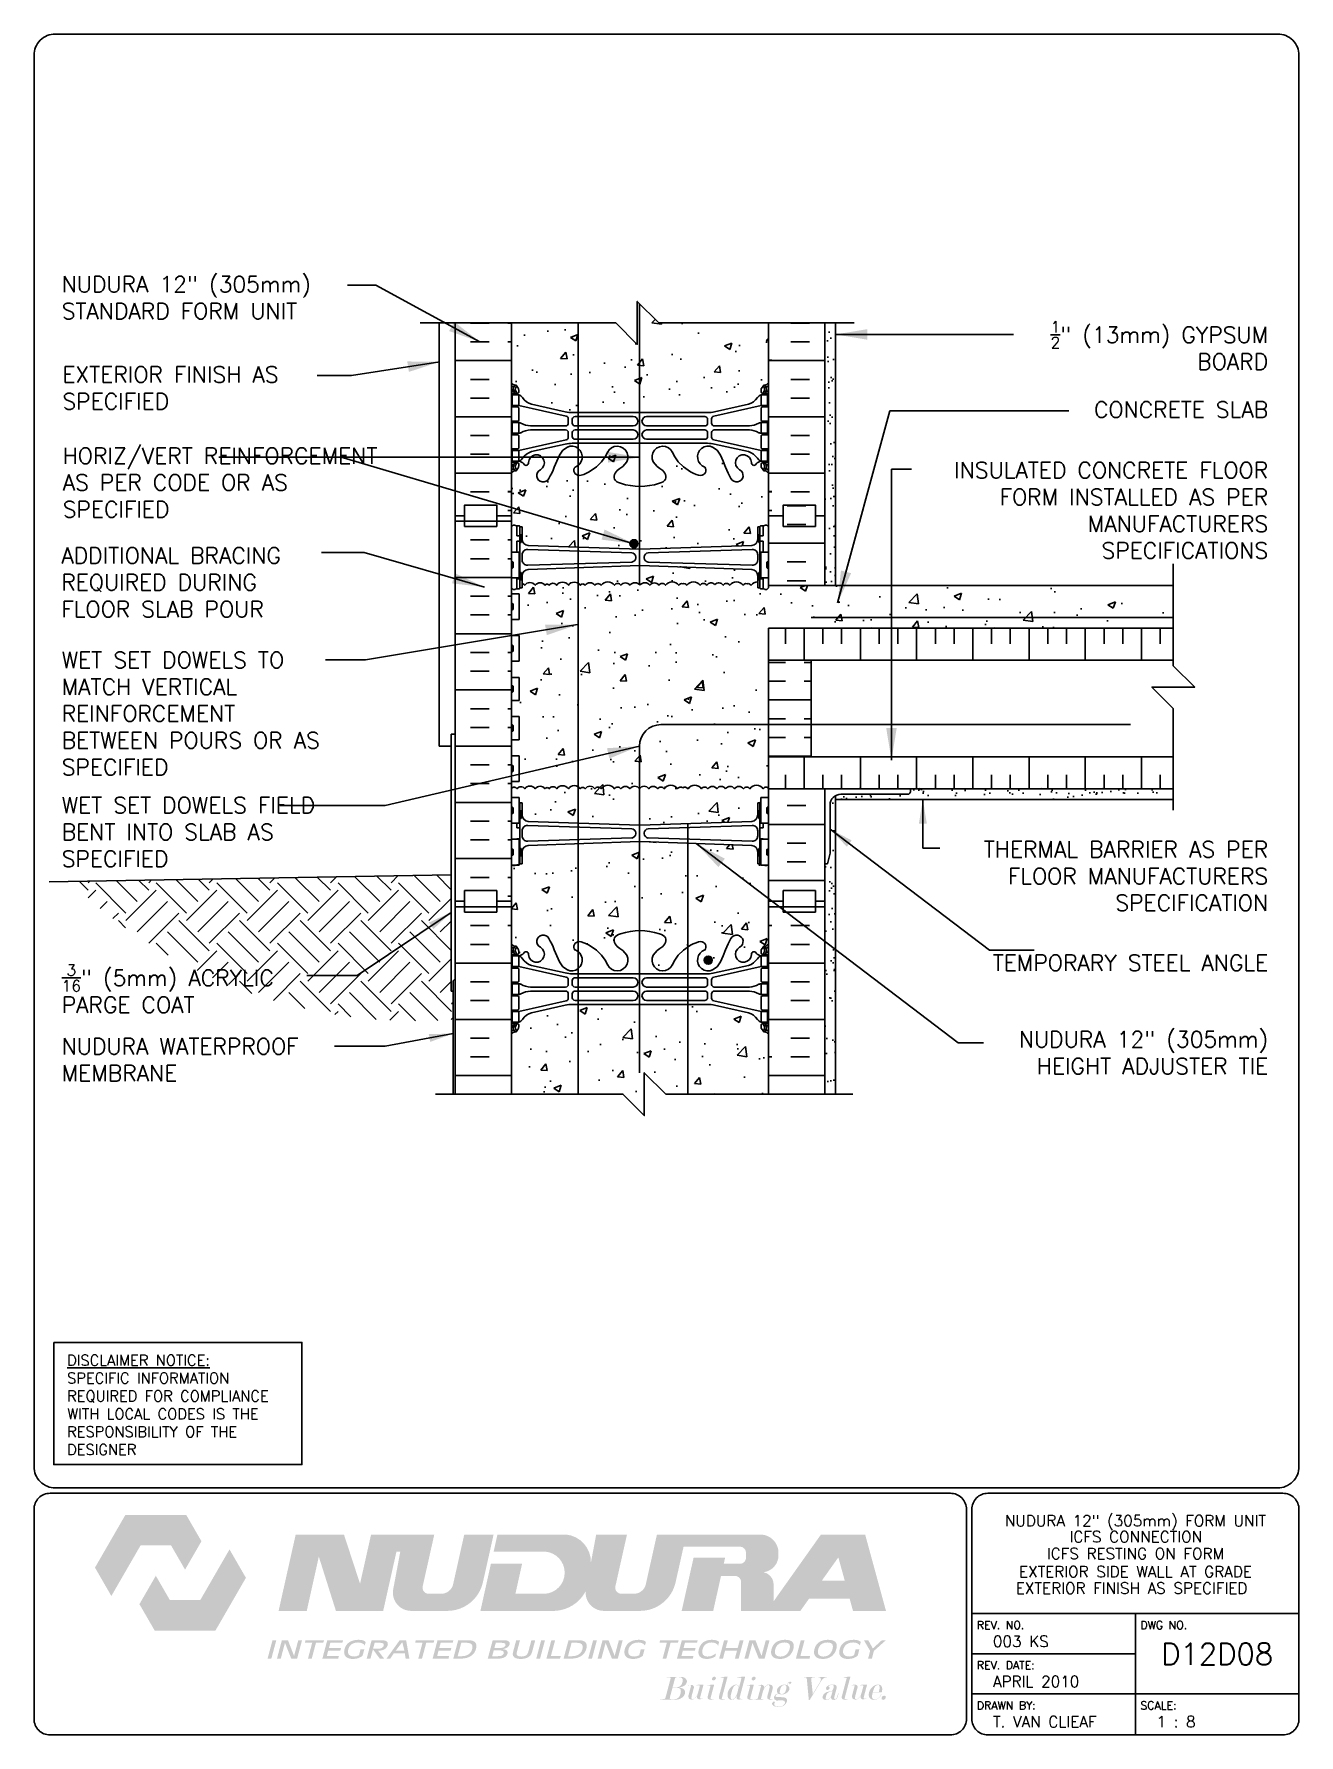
# Paper-space layout 'D12D08' of a CAD drawing. Header units: inches. Extents: x 0.42 to 7.8, y 0.49 to 10.41.
# The model-space entities are those that its viewports show. They can reach past a viewport. Long polylines and large blocks are cut down to what shows.
import ezdxf
from ezdxf.enums import TextEntityAlignment as Align

# ---------------------------------------------------------------- set-up
doc = ezdxf.new("R2010")
doc.units = ezdxf.units.IN
doc.header["$LTSCALE"] = 0.5
doc.header["$MEASUREMENT"] = 0
doc.linetypes.add('DASHED2', pattern=[0.375, 0.25, -0.125])
for name, color, linetype in [('HATCH', 12, 'Continuous'), ('line25', 2, 'Continuous'), ('LINE3', 3, 'Continuous'), ('LINE50', 5, 'Continuous'), ('LINE9', 9, 'Continuous'), ('LOGO', 7, 'Continuous'), ('TBK_LINE65', 3, 'Continuous'), ('TBK_TEXT', 4, 'Continuous'), ('TEXT', 4, 'Continuous'), ('Web_Edge', 9, 'Continuous')]:
    doc.layers.add(name, color=color, linetype=linetype)
doc.styles.add('DIM', font='romans.shx', dxfattribs={"width": 0.7})
doc.styles.add('ROMANS', font='romans.shx', dxfattribs={"height": 0.75})
doc.styles.get("Standard").update_dxf_attribs({"font": 'romans.shx', "height": 0.75})
doc.linetypes.add('STEEL', pattern='A,0.5,-0.2,["X",Standard,S=0.1,R=0,X=-0.1,Y=-0.05],-0.1', length=0.8)
doc.dimstyles.new('ext_12', dxfattribs={"dimscale": 12, "dimtxt": 0.09375, "dimasz": 0.09375, "dimexe": 0.09375, "dimexo": 0.0625, "dimgap": 0.0625, "dimtad": 1, "dimdec": 1, "dimzin": 2, "dimdsep": 46, "dimlunit": 4, "dimtxsty": 'DIM', "dimcen": 0.09, "dimdle": 0.09375, "dimclrt": 4, "dimadec": 0, "dimazin": 0, "dimtfac": 1, "dimtdec": 1, "dimtmove": 2, "dimatfit": 3, "dimfxl": 1, "dimfrac": 2, "dimtolj": 1, "dimtzin": 0, "dimarcsym": 0})
doc.dimstyles.new('ext_8', dxfattribs={"dimscale": 8, "dimtxt": 0.09375, "dimasz": 0.09375, "dimexe": 0.09375, "dimexo": 0.0625, "dimgap": 0.0625, "dimtad": 1, "dimdec": 1, "dimzin": 3, "dimdsep": 46, "dimlunit": 4, "dimtxsty": 'DIM', "dimcen": 0.09, "dimdle": 0.09375, "dimclrt": 4, "dimadec": 0, "dimazin": 0, "dimtfac": 1, "dimtdec": 1, "dimtmove": 2, "dimatfit": 3, "dimfxl": 1, "dimfrac": 2, "dimtolj": 1, "dimtzin": 0, "dimarcsym": 0})
pattern_1 = [(37.5, (64.591, 2.7396), (-0.0314967, 0.963412), [0, -0.76, 0, -0.85, 0, -0.8125]), (7.5, (64.591, 2.7396), (0.8848884, 1.411073), [0, -0.41, 0, -0.685, 0, -0.2625]), (327.5, (63.976, 2.7396), (1.557071, 0.0028295), [0, -0.25, 0, -0.9, 0, -1.175]), (317.5, (63.976, 2.7396), (1.503063, 0.438838), [0, -0.125, 0, -0.59, 0, -0.675])]
pattern_2 = [(50, (0, 0), (3.5863, -0.31376), [0.375, -4.125]), (355, (0, 0), (-0.693757, 3.76096), [0.3, -3.3]), (100.4514, (0.299, -0.026), (2.892544, 3.4472), [0.3187, -3.50571]), (46.1842, (0, 1), (5.336207, -0.827596), [0.5625, -6.1875]), (96.6356, (0.4447, 0.931), (4.67331, 4.87059), [0.47805, -5.25857]), (351.1842, (0, 1), (4.67331, 4.87059), [0.45, -4.95]), (21, (0.5, 0.75), (2.984535, -2.013094), [0.375, -4.125]), (326, (0.5, 0.75), (1.216577, 3.62575), [0.3, -3.3]), (71.4514, (0.7487, 0.5822), (4.20111, 1.612656), [0.3187, -3.50571]), (37.5, (0, 0), (0.0607993, 1.6644693), [0, -3.26, 0, -3.35, 0, -3.3125]), (7.5, (0, 0), (1.315348, 1.972059), [0, -1.91, 0, -3.185, 0, -1.2625]), (327.5, (-1.115, 0), (2.669112, -0.1127744), [0, -1.25, 0, -3.9, 0, -5.175]), (317.5, (-1.615, 0), (2.91593, 0.500525), [0, -1.625, 0, -2.59, 0, -3.675])]

psp = doc.layouts.new('D12D08')

# ---------------------------------------------------------------- texts
at = {"layer": 'TBK_TEXT', "color": 7, "style": 'ROMANS'}
for s, p in [('REV. NO.', (5.9215, 1.107)), ('DWG NO.', (6.876, 1.107)), ('REV. DATE:', (5.9215, 0.8726)), ('DRAWN BY:', (5.9215, 0.6382)), ('SCALE:', (6.876, 0.6382))]:
    psp.add_text(s, height=0.04688, dxfattribs=at).set_placement(p)
at = {"layer": 'TEXT', "insert": (0.6134, 2.7065), "char_height": 0.0625, "width": 1.41371, "attachment_point": 1, "style": 'ROMANS'}
psp.add_mtext('{\\Fromans.shx|c1;\\LDISCLAIMER NOTICE:\\l\\PSPECIFIC INFORMATION REQUIRED FOR COMPLIANCE WITH LOCAL CODES IS THE RESPONSIBILITY OF THE DESIGNER}', dxfattribs=at)

msp = doc.modelspace()

# ---------------------------------------------------------------- texts
at = {"layer": 'TEXT', "char_height": 0.75, "style": 'ROMANS'}
for s, insert, width, attachment_point in [('NUDURA 12" (305mm) STANDARD FORM UNIT', (226.729, 158.578), 13.9131, 4), ('\\A1; {\\H0.7x;\\S1/2;}" (13mm) GYPSUM BOARD', (283.051, 156.344), 12.17415, 6), ('EXTERIOR FINISH AS SPECIFIED', (226.763, 154.364), 13.18701, 4), ('\\A1;CONCRETE SLAB', (283.051, 153.352), 12.17415, 6), ('HORIZ/VERT REINFORCEMENT AS PER CODE OR AS SPECIFIED', (226.777, 149.948), 16.22436, 4), ('INSULATED CONCRETE FLOOR FORM INSTALLED AS PER MANUFACTURERS SPECIFICATIONS', (283.051, 148.647), 17.62644, 6), ('ADDITIONAL BRACING REQUIRED DURING FLOOR SLAB POUR', (226.714, 145.288), 12.17415, 4), ('WET SET DOWELS TO MATCH VERTICAL REINFORCEMENT BETWEEN POURS OR AS SPECIFIED', (226.73, 139.165), 13.18701, 4), ('WET SET DOWELS FIELD BENT INTO SLAB AS SPECIFIED', (226.73, 133.636), 13.18701, 4), ('THERMAL BARRIER AS PER FLOOR MANUFACTURERS SPECIFICATION', (283.051, 131.575), 17.24655, 6), ('TEMPORARY STEEL ANGLE', (283.051, 127.527), 14.14028, 6), ('\\A1;{\\H0.7x;\\S3/16;}" (5mm) ACRYLIC PARGE COAT', (226.73, 126.321), 12.36492, 4), ('{\\H1x;NUDURA WATERPROOF MEMBRANE}', (226.73, 123.005), 13.69006, 4), ('NUDURA 12" (305mm) HEIGHT ADJUSTER TIE', (283.051, 123.332), 13.63689, 6)]:
    msp.add_mtext(s, dxfattribs=dict(at, insert=insert, width=width, attachment_point=attachment_point))

# ---------------------------------------------------------------- blocks, each defined once
blk = doc.blocks.new('TITLEBLOCK-Tag')
at = {"style": 'ROMANS'}
for tag, height, p in [('TITLE_LINE_1', 0.065, (0.927, -0.1328)), ('TITLE_LINE_2', 0.065, (0.9294, -0.2258)), ('CENTRE-LINE-3', 0.065, (0.927, -0.3246)), ('TITLE_LINE_4', 0.065, (0.927, -0.4299)), ('TITLE_LINE_5', 0.065, (0.927, -0.526)), ('DWG', 0.125, (1.4043, -0.9102))]:
    blk.add_attdef(tag, text='', height=height, dxfattribs=at).set_placement(p, align=Align.MIDDLE_CENTER)
for tag, p in [('LATEST_REVISION', (0.0954, -0.8366)), ('REVISION_DATE', (0.0954, -1.071)), ('DRAWN_BY', (0.0954, -1.3053)), ('SCALE', (1.0499, -1.3053))]:
    blk.add_attdef(tag, text='', height=0.065, dxfattribs=at).set_placement(p, align=Align.MIDDLE_LEFT)

# ---------------------------------------------------------------- hatches: boundary and pattern name
at = {"layer": 'HATCH'}
h = msp.add_hatch(dxfattribs=at)
h.set_pattern_fill('AR-CONC', color=256, scale=0.5)
h.set_pattern_definition(pattern_2)
h.paths.add_polyline_path([(259.724, 157.399), (254.599, 157.399), (253.599, 158.399), (253.599, 156.399), (252.599, 157.399), (247.724, 157.399), (247.724, 154.592, 0.088416), (247.87, 154.494), (247.96, 154.494), (247.96, 154.453, -0.249069), (248.07, 154.246), (248.07, 154.178, -0.414214), (248.007, 154.116), (247.96, 154.116), (247.96, 154.046), (248.065, 154.046, -0.168672), (248.251, 153.896, 0.17445), (248.658, 153.6), (250.239, 153.247, 0.054974), (250.566, 153.211), (253.724, 153.211), (256.882, 153.211, 0.054974), (257.209, 153.247), (258.789, 153.6, 0.17445), (259.197, 153.896, -0.168672), (259.383, 154.046), (259.488, 154.046), (259.488, 154.116), (259.44, 154.116, -0.414214), (259.378, 154.178), (259.378, 154.246, -0.249069), (259.488, 154.453), (259.488, 154.494), (259.578, 154.494, 0.088416), (259.724, 154.592)])
h.paths.add_polyline_path([(259.724, 141.649), (259.724, 143.149), (278.62, 143.149), (278.62, 145.149), (259.724, 145.149), (259.724, 145.034), (259.644, 144.954), (259.554, 144.954), (259.524, 144.984), (259.374, 144.984, -0.414214), (259.324, 145.034), (259.224, 145.034), (259.224, 145.315, 0.246287), (258.911, 145.154, 0.307914), (258.724, 145.225, 0.307914), (258.537, 145.154, 0.520567), (257.915, 145.154, 0.520567), (257.61, 145.154, 0.458053), (257.224, 145.193, 0.458053), (256.838, 145.154, 0.520567), (256.532, 145.154, 0.520567), (255.911, 145.154, 0.307914), (255.724, 145.225, 0.307914), (255.537, 145.154, 0.520567), (254.915, 145.154, 0.520567), (254.61, 145.154, 0.520567), (254.19, 145.154, 0.48966), (253.724, 145.154, 0.48966), (253.257, 145.154, 0.520567), (252.838, 145.154, 0.520567), (252.532, 145.154, 0.520567), (251.911, 145.154, 0.520567), (251.619, 145.154, 0.520567), (251.164, 145.154, 0.520567), (250.937, 145.154, 0.520567), (250.382, 145.154, 0.520567), (249.836, 145.154, 0.520567), (249.49, 145.154, 0.520567), (249.29, 145.154, 0.520567), (248.835, 145.154, 0.520567), (248.343, 145.154, 0.174031), (248.224, 145.238), (248.224, 145.034), (248.124, 145.034, -0.414214), (248.074, 144.984), (247.924, 144.984), (247.894, 144.954), (247.804, 144.954), (247.724, 145.034), (247.724, 144.754), (248.089, 144.754), (248.089, 143.554), (247.724, 143.554), (247.724, 142.804), (248.089, 142.804), (248.089, 141.604), (247.724, 141.604), (247.724, 140.854), (248.089, 140.854), (248.089, 139.774), (247.724, 139.774), (247.724, 139.024), (248.089, 139.024), (248.089, 137.944), (247.724, 137.944), (247.724, 137.194), (248.089, 137.194), (248.089, 135.994), (247.724, 135.994), (247.724, 135.652, -0.556214), (247.988, 135.654, -0.520567), (248.343, 135.654, -0.520567), (248.835, 135.654, -0.520567), (249.29, 135.654, -0.520567), (249.49, 135.654, -0.520567), (249.836, 135.654, -0.520567), (250.382, 135.654, -0.520567), (250.937, 135.654, -0.520567), (251.164, 135.654, -0.520567), (251.619, 135.654, -0.520567), (251.911, 135.654, -0.520567), (252.532, 135.654, -0.520567), (252.838, 135.654, -0.520567), (253.257, 135.654, -0.513056), (253.701, 135.654, -0.528487), (254.132, 135.654, -0.520567), (254.551, 135.654, -0.520567), (254.857, 135.654, -0.520567), (255.479, 135.654, -0.40929), (255.724, 135.699, -0.40929), (255.969, 135.654, -0.520567), (256.59, 135.654, -0.520567), (256.896, 135.654, -0.520567), (257.316, 135.654, -0.563786), (257.724, 135.649, -0.563786), (258.132, 135.654, -0.520567), (258.551, 135.654, -0.520567), (258.857, 135.654, -0.520567), (259.479, 135.654, -0.613564), (259.724, 135.649), (259.724, 137.149)])
h.paths.add_polyline_path([(259.378, 124.553), (259.378, 124.621, -0.414214), (259.44, 124.683), (259.488, 124.683), (259.488, 124.753), (259.383, 124.753, -0.168672), (259.197, 124.903, 0.17445), (258.789, 125.199), (257.209, 125.552, 0.054974), (256.882, 125.588), (253.724, 125.588), (250.566, 125.588, 0.054974), (250.239, 125.552), (248.658, 125.199, 0.17445), (248.251, 124.903, -0.168672), (248.065, 124.753), (247.96, 124.753), (247.96, 124.683), (248.007, 124.683, -0.414214), (248.07, 124.621), (248.07, 124.553, -0.249069), (247.96, 124.346), (247.96, 124.304), (247.87, 124.304, 0.088416), (247.724, 124.207), (247.724, 121.399), (252.927, 121.399), (253.927, 120.399), (253.927, 122.399), (254.927, 121.399), (259.724, 121.399), (259.724, 124.207, 0.088416), (259.578, 124.304), (259.488, 124.304), (259.488, 124.346, -0.249069)])
h = msp.add_hatch(dxfattribs=at)
h.set_pattern_fill('AR-SAND', color=256, scale=0.5, style=0)
h.set_pattern_definition(pattern_1)
h.paths.add_polyline_path([(262.349, 145.149), (262.849, 145.149), (262.849, 157.399), (262.349, 157.399), (262.349, 148.399)])
h = msp.add_hatch(dxfattribs=at)
h.set_pattern_fill('AR-CONC', color=256, scale=0.5)
h.set_pattern_definition(pattern_2)
edge = h.paths.add_edge_path()
edge.add_line((259.724, 148.399), (259.724, 150.399))
edge.add_arc((259.378, 150.038), 0.5, 46.21089, 66.42182)
edge.add_line((259.578, 150.497), (259.488, 150.497))
edge.add_line((259.488, 150.497), (259.488, 150.538))
edge.add_arc((259.628, 150.746), 0.25, 180, 235.9442, ccw=False)
edge.add_line((259.378, 150.746), (259.378, 150.813))
edge.add_arc((259.44, 150.813), 0.0625, 90, 180, ccw=False)
edge.add_line((259.44, 150.876), (259.488, 150.876))
edge.add_line((259.488, 150.876), (259.488, 150.946))
edge.add_line((259.488, 150.946), (259.383, 150.946))
edge.add_arc((259.42, 150.596), 0.352, 96.12908, 141.53314)
edge.add_arc((259.043, 150.864), 0.113, 167.81557, 334.05694, ccw=False)
edge.add_arc((258.558, 150.869), 0.375, 2.92371, 239.86753)
edge.add_arc((258.238, 150.275), 0.3, -152.40303, 63.94252, ccw=False)
edge.add_spline(control_points=[(257.972, 150.137), (257.886, 150.303), (257.633, 150.793), (257.439, 151.474), (257.113, 151.605)], knot_values=[0, 0, 0, 0, 0.579211, 1.703896, 1.703896, 1.703896, 1.703896], degree=3, periodic=0)
edge.add_spline(control_points=[(257.113, 151.605), (257.063, 151.625), (257.009, 151.637), (256.952, 151.645)], knot_values=[1.703896, 1.703896, 1.703896, 1.703896, 1.875321, 1.875321, 1.875321, 1.875321], degree=3, periodic=0)
edge.add_arc((256.911, 151.147), 0.5, 85.29258, 251.79367)
edge.add_arc((256.565, 150.522), 0.242, -90, 38.23271, ccw=False)
edge.add_spline(control_points=[(256.565, 150.28), (256.444, 150.278), (255.625, 150.63), (255.38, 151.077), (255.24, 151.357)], knot_values=[0.038125, 0.038125, 0.038125, 0.038125, 0.320663, 1.237398, 1.237398, 1.237398, 1.237398], degree=3, periodic=0)
edge.add_spline(control_points=[(255.231, 151.376), (255.234, 151.37), (255.237, 151.363), (255.24, 151.357)], knot_values=[1.237398, 1.237398, 1.237398, 1.237398, 1.258119, 1.258119, 1.258119, 1.258119], degree=3, periodic=0)
edge.add_arc((254.786, 151.147), 0.5, 28.0183, 224.18751)
edge.add_spline(control_points=[(254.428, 150.799), (254.535, 150.636), (254.895, 150.545), (254.972, 150.049), (254.424, 149.814), (254.02, 149.785), (253.724, 149.764)], knot_values=[0.229407, 0.229407, 0.229407, 0.229407, 0.844432, 1.128849, 1.464331, 2.389004, 2.389004, 2.389004, 2.389004], degree=3, periodic=0)
edge.add_spline(control_points=[(253.724, 149.764), (253.427, 149.785), (253.024, 149.814), (252.475, 150.049), (252.552, 150.545), (252.912, 150.636), (253.02, 150.799)], knot_values=[0.229407, 0.229407, 0.229407, 0.229407, 1.15408, 1.489562, 1.773979, 2.389004, 2.389004, 2.389004, 2.389004], degree=3, periodic=0)
edge.add_arc((252.661, 151.147), 0.5, 315.81249, 511.9817)
edge.add_spline(control_points=[(252.217, 151.376), (252.214, 151.37), (252.211, 151.363), (252.207, 151.357)], knot_values=[1.237398, 1.237398, 1.237398, 1.237398, 1.258119, 1.258119, 1.258119, 1.258119], degree=3, periodic=0)
edge.add_spline(control_points=[(252.207, 151.357), (252.068, 151.077), (251.823, 150.63), (251.004, 150.278), (250.883, 150.28)], knot_values=[0.038125, 0.038125, 0.038125, 0.038125, 0.95486, 1.237398, 1.237398, 1.237398, 1.237398], degree=3, periodic=0)
edge.add_arc((250.883, 150.522), 0.242, 141.76729, 270, ccw=False)
edge.add_arc((250.536, 151.147), 0.5, 288.20633, 454.70742)
edge.add_spline(control_points=[(250.495, 151.645), (250.438, 151.637), (250.384, 151.625), (250.335, 151.605)], knot_values=[1.703896, 1.703896, 1.703896, 1.703896, 1.875321, 1.875321, 1.875321, 1.875321], degree=3, periodic=0)
edge.add_spline(control_points=[(250.335, 151.605), (250.009, 151.474), (249.814, 150.793), (249.561, 150.303), (249.475, 150.137)], knot_values=[0, 0, 0, 0, 1.124685, 1.703896, 1.703896, 1.703896, 1.703896], degree=3, periodic=0)
edge.add_arc((249.21, 150.275), 0.3, 116.05748, 333.05649, ccw=False)
edge.add_arc((248.89, 150.869), 0.375, 300.13247, 537.07629)
edge.add_arc((248.404, 150.864), 0.113, -154.05694, 12.18443, ccw=False)
edge.add_arc((248.027, 150.596), 0.352, 38.46686, 83.87092)
edge.add_line((248.065, 150.946), (247.96, 150.946))
edge.add_line((247.96, 150.946), (247.96, 150.876))
edge.add_line((247.96, 150.876), (248.007, 150.876))
edge.add_arc((248.007, 150.813), 0.0625, 0, 90, ccw=False)
edge.add_line((248.07, 150.813), (248.07, 150.746))
edge.add_arc((247.82, 150.746), 0.25, 304.0558, 360, ccw=False)
edge.add_line((247.96, 150.538), (247.96, 150.497))
edge.add_line((247.96, 150.497), (247.87, 150.497))
edge.add_arc((248.07, 150.038), 0.5, 113.57818, 133.78911)
edge.add_line((247.724, 150.399), (247.724, 148.399))
edge.add_line((247.724, 148.399), (247.724, 147.874))
edge.add_line((247.724, 147.874), (247.804, 147.954))
edge.add_line((247.804, 147.954), (247.894, 147.954))
edge.add_line((247.894, 147.954), (247.924, 147.924))
edge.add_line((247.924, 147.924), (248.074, 147.924))
edge.add_arc((248.074, 147.874), 0.05, 0, 90, ccw=False)
edge.add_line((248.124, 147.874), (248.224, 147.874))
edge.add_line((248.224, 147.874), (248.224, 147.313))
edge.add_arc((248.524, 147.313), 0.3, 180, 265.24257)
edge.add_line((248.499, 147.014), (253.707, 146.83))
edge.add_arc((253.724, 147.03), 0.2, 265.24257, 270)
edge.add_arc((253.724, 147.03), 0.2, 270, 274.75743)
edge.add_line((253.74, 146.83), (258.949, 147.014))
edge.add_arc((258.924, 147.313), 0.3, 274.75743, 360)
edge.add_line((259.224, 147.313), (259.224, 147.874))
edge.add_line((259.224, 147.874), (259.324, 147.874))
edge.add_arc((259.374, 147.874), 0.05, 90, 180, ccw=False)
edge.add_line((259.374, 147.924), (259.524, 147.924))
edge.add_line((259.524, 147.924), (259.554, 147.954))
edge.add_line((259.554, 147.954), (259.644, 147.954))
edge.add_line((259.644, 147.954), (259.724, 147.874))
edge.add_line((259.724, 147.874), (259.724, 148.399))
h.paths.add_polyline_path([(259.224, 145.595, 0.390098), (258.949, 145.894), (253.74, 146.078, 0.04154), (253.707, 146.078), (248.499, 145.894, 0.390098), (248.224, 145.595), (248.224, 145.238, -0.174031), (248.343, 145.154, -0.520567), (248.835, 145.154, -0.520567), (249.29, 145.154, -0.520567), (249.49, 145.154, -0.520567), (249.836, 145.154, -0.520567), (250.382, 145.154, -0.520567), (250.937, 145.154, -0.520567), (251.164, 145.154, -0.520567), (251.619, 145.154, -0.520567), (251.911, 145.154, -0.520567), (252.532, 145.154, -0.520567), (252.838, 145.154, -0.520567), (253.257, 145.154, -0.48966), (253.724, 145.154, -0.48966), (254.19, 145.154, -0.520567), (254.61, 145.154, -0.520567), (254.915, 145.154, -0.520567), (255.537, 145.154, -0.307914), (255.724, 145.225, -0.307914), (255.911, 145.154, -0.520567), (256.532, 145.154, -0.520567), (256.838, 145.154, -0.458053), (257.224, 145.193, -0.458053), (257.61, 145.154, -0.520567), (257.915, 145.154, -0.520567), (258.537, 145.154, -0.307914), (258.724, 145.225, -0.307914), (258.911, 145.154, -0.246287), (259.224, 145.315)])
h = msp.add_hatch(dxfattribs=at)
h.set_pattern_fill('INSUL', color=256, scale=7, style=0)
h.set_pattern_definition([(0, (-2678.4378, -266.61), (0, 2.625), []), (0, (-2678.4378, -265.735), (0, 2.625), [0.875, -0.875]), (0, (-2678.4378, -264.86), (0, 2.625), [0.875, -0.875])])
h.paths.add_polyline_path([(245.099, 130.399), (245.536, 130.399), (245.536, 130.899), (247.036, 130.899), (247.036, 130.399), (247.724, 130.399), (247.724, 148.399), (247.036, 148.399), (247.036, 148.899), (245.536, 148.899), (245.536, 148.399), (245.099, 148.399)])
h = msp.add_hatch(dxfattribs=at)
h.set_pattern_fill('INSUL', color=256, scale=7, style=0)
h.set_pattern_definition([(0, (64.591, 2.7396), (0, 2.625), []), (0, (64.591, 3.6146), (0, 2.625), [0.875, -0.875]), (0, (64.591, 4.4896), (0, 2.625), [0.875, -0.875])])
h.paths.add_polyline_path([(262.349, 148.399), (261.911, 148.399), (261.911, 148.899), (260.411, 148.899), (260.411, 148.399), (259.724, 148.399), (259.724, 145.149), (262.349, 145.149)])
h.paths.add_polyline_path([(262.349, 135.649), (259.724, 135.649), (259.724, 130.399), (260.411, 130.399), (260.411, 130.899), (261.911, 130.899), (261.911, 130.399), (262.349, 130.399)])
h = msp.add_hatch(dxfattribs=at)
h.set_pattern_fill('INSUL', color=256, scale=7, angle=90, style=0)
h.set_pattern_definition([(90, (61.8868, 5.9234), (-2.625, 2e-16), []), (90, (61.0118, 5.9234), (-2.625, 2e-16), [0.875, -0.875]), (90, (60.1368, 5.9234), (-2.625, 2e-16), [0.875, -0.875])])
h.paths.add_polyline_path([(278.62, 143.149), (259.724, 143.149), (259.724, 141.649), (278.62, 141.649)])
h.paths.add_polyline_path([(278.62, 135.649), (278.62, 137.149), (259.724, 137.149), (259.724, 135.649)])
h = msp.add_hatch(dxfattribs=at)
h.set_pattern_fill('INSUL', color=256, scale=7)
h.set_pattern_definition([(0, (61.8868, 5.9234), (0, 2.625), []), (0, (61.8868, 6.7984), (0, 2.625), [0.875, -0.875]), (0, (61.8868, 7.6734), (0, 2.625), [0.875, -0.875])])
h.paths.add_polyline_path([(261.724, 138.649), (259.724, 138.649), (259.724, 137.149), (261.724, 137.149)])
h.paths.add_polyline_path([(261.724, 141.649), (259.724, 141.649), (259.724, 138.649), (261.724, 138.649)])
h = msp.add_hatch(dxfattribs=at)
h.set_pattern_fill('AR-CONC', color=256, scale=0.5)
h.set_pattern_definition(pattern_2)
edge = h.paths.add_edge_path()
edge.add_line((259.724, 132.094), (259.667, 132.094))
edge.add_line((259.667, 132.094), (259.644, 132.072))
edge.add_line((259.644, 132.072), (259.554, 132.072))
edge.add_line((259.554, 132.072), (259.531, 132.094))
edge.add_line((259.531, 132.094), (259.359, 132.094))
edge.add_line((259.359, 132.094), (259.359, 132.104))
edge.add_arc((259.374, 132.152), 0.05, 180, 252.59929, ccw=False)
edge.add_line((259.324, 132.152), (259.224, 132.152))
edge.add_line((259.224, 132.152), (259.224, 132.712))
edge.add_arc((258.924, 132.712), 0.3, 0, 85.24257)
edge.add_line((258.949, 133.011), (253.74, 133.195))
edge.add_arc((253.724, 132.996), 0.2, 85.24257, 90)
edge.add_arc((253.724, 132.996), 0.2, 90, 94.75743)
edge.add_line((253.707, 133.195), (248.499, 133.011))
edge.add_arc((248.524, 132.712), 0.3, 94.75743, 180)
edge.add_line((248.224, 132.712), (248.224, 132.152))
edge.add_line((248.224, 132.152), (248.124, 132.152))
edge.add_arc((248.074, 132.152), 0.05, -72.59934, 0, ccw=False)
edge.add_line((248.089, 132.104), (248.089, 132.094))
edge.add_line((248.089, 132.094), (247.917, 132.094))
edge.add_line((247.917, 132.094), (247.894, 132.072))
edge.add_line((247.894, 132.072), (247.804, 132.072))
edge.add_line((247.804, 132.072), (247.781, 132.094))
edge.add_line((247.781, 132.094), (247.724, 132.094))
edge.add_line((247.724, 132.094), (247.724, 130.399))
edge.add_line((247.724, 130.399), (247.724, 128.399))
edge.add_arc((248.07, 128.76), 0.5, 226.21089, 246.42182)
edge.add_line((247.87, 128.302), (247.96, 128.302))
edge.add_line((247.96, 128.302), (247.96, 128.26))
edge.add_arc((247.82, 128.053), 0.25, 0, 55.9442, ccw=False)
edge.add_line((248.07, 128.053), (248.07, 127.986))
edge.add_arc((248.007, 127.986), 0.0625, -90, 0, ccw=False)
edge.add_line((248.007, 127.923), (247.96, 127.923))
edge.add_line((247.96, 127.923), (247.96, 127.853))
edge.add_line((247.96, 127.853), (248.065, 127.853))
edge.add_arc((248.027, 128.203), 0.352, 276.12908, 321.53314)
edge.add_arc((248.404, 127.935), 0.113, -12.18443, 154.05694, ccw=False)
edge.add_arc((248.89, 127.93), 0.375, 182.92371, 419.86753)
edge.add_arc((249.21, 128.523), 0.3, 27.59697, 243.94252, ccw=False)
edge.add_spline(control_points=[(249.475, 128.662), (249.561, 128.496), (249.814, 128.006), (250.009, 127.325), (250.335, 127.194)], knot_values=[0, 0, 0, 0, 0.579211, 1.703896, 1.703896, 1.703896, 1.703896], degree=3, periodic=0)
edge.add_spline(control_points=[(250.335, 127.194), (250.384, 127.174), (250.438, 127.162), (250.495, 127.153)], knot_values=[1.703896, 1.703896, 1.703896, 1.703896, 1.875321, 1.875321, 1.875321, 1.875321], degree=3, periodic=0)
edge.add_arc((250.536, 127.652), 0.5, 265.29258, 431.79367)
edge.add_arc((250.883, 128.276), 0.242, 90, 218.23271, ccw=False)
edge.add_spline(control_points=[(250.883, 128.518), (251.004, 128.52), (251.823, 128.169), (252.068, 127.722), (252.207, 127.442)], knot_values=[0.038125, 0.038125, 0.038125, 0.038125, 0.320663, 1.237398, 1.237398, 1.237398, 1.237398], degree=3, periodic=0)
edge.add_spline(control_points=[(252.217, 127.423), (252.214, 127.429), (252.211, 127.435), (252.207, 127.442)], knot_values=[1.237398, 1.237398, 1.237398, 1.237398, 1.258119, 1.258119, 1.258119, 1.258119], degree=3, periodic=0)
edge.add_arc((252.661, 127.652), 0.5, 208.0183, 404.18751)
edge.add_spline(control_points=[(253.02, 128), (252.912, 128.163), (252.552, 128.254), (252.475, 128.749), (253.024, 128.985), (253.427, 129.014), (253.724, 129.035)], knot_values=[0.229407, 0.229407, 0.229407, 0.229407, 0.844432, 1.128849, 1.464331, 2.389004, 2.389004, 2.389004, 2.389004], degree=3, periodic=0)
edge.add_spline(control_points=[(253.724, 129.035), (254.02, 129.014), (254.424, 128.985), (254.972, 128.749), (254.895, 128.254), (254.535, 128.163), (254.428, 128)], knot_values=[0.229407, 0.229407, 0.229407, 0.229407, 1.15408, 1.489562, 1.773979, 2.389004, 2.389004, 2.389004, 2.389004], degree=3, periodic=0)
edge.add_arc((254.786, 127.652), 0.5, 135.81249, 331.9817)
edge.add_spline(control_points=[(255.231, 127.423), (255.234, 127.429), (255.237, 127.435), (255.24, 127.442)], knot_values=[1.237398, 1.237398, 1.237398, 1.237398, 1.258119, 1.258119, 1.258119, 1.258119], degree=3, periodic=0)
edge.add_spline(control_points=[(255.24, 127.442), (255.38, 127.722), (255.625, 128.169), (256.444, 128.52), (256.565, 128.518)], knot_values=[0.038125, 0.038125, 0.038125, 0.038125, 0.95486, 1.237398, 1.237398, 1.237398, 1.237398], degree=3, periodic=0)
edge.add_arc((256.565, 128.276), 0.242, -38.23271, 90, ccw=False)
edge.add_arc((256.911, 127.652), 0.5, 108.20633, 274.70742)
edge.add_spline(control_points=[(256.952, 127.153), (257.009, 127.162), (257.063, 127.174), (257.113, 127.194)], knot_values=[1.703896, 1.703896, 1.703896, 1.703896, 1.875321, 1.875321, 1.875321, 1.875321], degree=3, periodic=0)
edge.add_spline(control_points=[(257.113, 127.194), (257.439, 127.325), (257.633, 128.006), (257.886, 128.496), (257.972, 128.662)], knot_values=[0, 0, 0, 0, 1.124685, 1.703896, 1.703896, 1.703896, 1.703896], degree=3, periodic=0)
edge.add_arc((258.238, 128.523), 0.3, -63.94252, 153.03752, ccw=False)
edge.add_arc((258.558, 127.93), 0.375, 120.13247, 357.07629)
edge.add_arc((259.043, 127.935), 0.113, 25.94306, 192.18443, ccw=False)
edge.add_arc((259.42, 128.203), 0.352, 218.46686, 263.87092)
edge.add_line((259.383, 127.853), (259.488, 127.853))
edge.add_line((259.488, 127.853), (259.488, 127.923))
edge.add_line((259.488, 127.923), (259.44, 127.923))
edge.add_arc((259.44, 127.986), 0.0625, 180, 270, ccw=False)
edge.add_line((259.378, 127.986), (259.378, 128.053))
edge.add_arc((259.628, 128.053), 0.25, 124.0558, 180, ccw=False)
edge.add_line((259.488, 128.26), (259.488, 128.302))
edge.add_line((259.488, 128.302), (259.578, 128.302))
edge.add_arc((259.378, 128.76), 0.5, 293.57818, 313.78911)
edge.add_line((259.724, 128.399), (259.724, 130.399))
edge.add_line((259.724, 130.399), (259.724, 132.094))
h.paths.add_polyline_path([(259.224, 134.992), (259.324, 134.992, -0.327813), (259.359, 135.039), (259.359, 135.244), (259.724, 135.244), (259.724, 135.649, 0.613564), (259.479, 135.654, 0.520567), (258.857, 135.654, 0.520567), (258.551, 135.654, 0.520567), (258.132, 135.654, 0.563786), (257.724, 135.649, 0.563786), (257.316, 135.654, 0.520567), (256.896, 135.654, 0.520567), (256.59, 135.654, 0.520567), (255.969, 135.654, 0.40929), (255.724, 135.699, 0.40929), (255.479, 135.654, 0.520567), (254.857, 135.654, 0.520567), (254.551, 135.654, 0.520567), (254.132, 135.654, 0.528487), (253.701, 135.654, 0.513056), (253.257, 135.654, 0.520567), (252.838, 135.654, 0.520567), (252.532, 135.654, 0.520567), (251.911, 135.654, 0.520567), (251.619, 135.654, 0.520567), (251.164, 135.654, 0.520567), (250.937, 135.654, 0.520567), (250.382, 135.654, 0.520567), (249.836, 135.654, 0.520567), (249.49, 135.654, 0.520567), (249.29, 135.654, 0.520567), (248.835, 135.654, 0.520567), (248.343, 135.654, 0.520567), (247.988, 135.654, 0.556214), (247.724, 135.652), (247.724, 135.244), (248.089, 135.244), (248.089, 135.039, -0.327813), (248.124, 134.992), (248.224, 134.992), (248.224, 134.431, 0.390098), (248.499, 134.132), (253.707, 133.948, 0.020761), (253.724, 133.947, 0.020761), (253.74, 133.948), (258.949, 134.132, 0.390098), (259.224, 134.431)])
h = msp.add_hatch(dxfattribs=at)
h.set_pattern_fill('AR-SAND', color=256, scale=0.5, style=0)
h.set_pattern_definition(pattern_1)
h.paths.add_polyline_path([(262.849, 135.332, 0.267949), (262.599, 134.899), (262.599, 132.649), (262.474, 132.149), (262.349, 132.149), (262.349, 130.399), (262.349, 121.399), (262.849, 121.399)])
h = msp.add_hatch(dxfattribs=at)
h.set_pattern_fill('AR-SAND', color=256, scale=0.5, style=0)
h.set_pattern_definition([(37.5, (61.4266, 1.1576), (-0.0314967, 0.963412), [0, -0.76, 0, -0.85, 0, -0.8125]), (7.5, (61.4266, 1.1576), (0.8848884, 1.411073), [0, -0.41, 0, -0.685, 0, -0.2625]), (327.5, (60.8116, 1.1576), (1.557071, 0.0028295), [0, -0.25, 0, -0.9, 0, -1.175]), (317.5, (60.8116, 1.1576), (1.503063, 0.438838), [0, -0.125, 0, -0.59, 0, -0.675])])
h.paths.add_polyline_path([(266.349, 135.649), (266.349, 135.524, -0.414214), (266.224, 135.399), (263.099, 135.399, 0.131652), (262.849, 135.332), (262.849, 135.149), (278.62, 135.149), (278.62, 135.649)])
h = msp.add_hatch(dxfattribs=at)
h.set_pattern_fill('EARTH', color=256, scale=8, angle=45, style=0)
h.set_pattern_definition([(45, (55.4266, 1.1576), (2e-16, 2.828427), [2, -2]), (45, (54.8963, 1.688), (2e-16, 2.828427), [2, -2]), (45, (54.366, 2.2183), (2e-16, 2.828427), [2, -2]), (135, (54.366, 2.5719), (-2.828427, 4e-16), [2, -2]), (135, (54.8963, 3.1022), (-2.828427, 4e-16), [2, -2]), (135, (55.4266, 3.6325), (-2.828427, 4e-16), [2, -2])])
h.paths.add_polyline_path([(244.911, 131.64), (227.125, 131.329, 0.215358), (245.005, 124.886), (245.005, 126.199), (244.911, 126.199)])
h.paths.add_polyline_path([(226.543, 125.021), (237.947, 125.021), (237.947, 127.621), (226.543, 127.621)], flags=9)
at = {"layer": 'LINE3'}
for points in [[(253.627, 147.093, 1), (253.252, 147.093, 1)], [(257.099, 127.652, 1), (256.724, 127.652, 1)]]:
    msp.add_hatch(color=256, dxfattribs=at).paths.add_polyline_path(points)

# ---------------------------------------------------------------- linework, layer by layer
msp.add_line((244.911, 138.199), (244.911, 138.199))
at = {"layer": 'HATCH'}
for p, q in [((245.812, 157.39), (246.687, 157.39)), ((247.562, 157.39), (247.724, 157.39)), ((261.635, 157.39), (260.76, 157.39)), ((245.812, 156.515), (246.687, 156.515)), ((247.562, 156.515), (247.724, 156.515)), ((261.635, 156.515), (260.76, 156.515)), ((245.099, 155.64), (247.724, 155.64)), ((259.885, 155.659), (259.724, 155.659)), ((262.349, 155.64), (259.724, 155.64)), ((245.812, 154.765), (246.687, 154.765)), ((261.635, 154.765), (260.76, 154.765)), ((245.812, 153.89), (246.687, 153.89)), ((261.635, 153.89), (260.76, 153.89)), ((245.099, 153.015), (247.724, 153.015)), ((262.349, 153.015), (259.724, 153.015)), ((245.812, 152.14), (246.687, 152.14)), ((261.635, 152.14), (260.76, 152.14)), ((245.812, 151.265), (246.687, 151.265)), ((261.635, 151.265), (260.76, 151.265)), ((245.099, 150.39), (247.724, 150.39)), ((262.349, 150.39), (259.724, 150.39)), ((245.812, 149.515), (246.687, 149.515)), ((247.562, 149.534), (247.724, 149.534)), ((247.562, 149.515), (247.724, 149.515)), ((259.885, 149.534), (259.724, 149.534)), ((259.885, 149.534), (259.724, 149.534)), ((259.885, 149.515), (259.724, 149.515)), ((261.635, 149.515), (260.76, 149.515)), ((247.562, 148.64), (247.724, 148.64)), ((259.885, 148.64), (259.724, 148.64)), ((278.62, 141.649), (259.724, 141.649)), ((278.62, 137.149), (259.724, 137.149)), ((263.969, 135.649), (263.995, 135.676)), ((266.797, 135.649), (266.824, 135.676)), ((272.454, 135.649), (272.48, 135.676)), ((275.283, 135.649), (275.309, 135.676)), ((245.099, 130.14), (247.724, 130.14)), ((262.349, 130.14), (259.724, 130.14)), ((245.812, 129.265), (246.687, 129.265)), ((247.562, 129.265), (247.724, 129.265)), ((259.885, 129.265), (259.724, 129.265)), ((259.885, 129.265), (259.724, 129.265)), ((261.635, 129.265), (260.76, 129.265)), ((245.812, 128.39), (246.687, 128.39)), ((261.635, 128.39), (260.76, 128.39)), ((245.099, 127.515), (247.724, 127.515)), ((262.349, 127.515), (259.724, 127.515)), ((245.812, 126.64), (246.687, 126.64)), ((261.635, 126.64), (260.76, 126.64)), ((245.812, 125.765), (246.687, 125.765)), ((261.635, 125.765), (260.76, 125.765)), ((245.099, 124.89), (247.724, 124.89)), ((262.349, 124.89), (259.724, 124.89)), ((245.812, 124.015), (246.687, 124.015)), ((261.635, 124.015), (260.76, 124.015)), ((245.812, 123.14), (246.687, 123.14)), ((259.885, 123.14), (259.724, 123.14)), ((261.635, 123.14), (260.76, 123.14)), ((245.099, 122.265), (247.724, 122.265)), ((262.349, 122.265), (259.724, 122.265))]:
    msp.add_line(p, q, dxfattribs=at)
for points in [[(253.724, 145.154, 0.48966), (253.257, 145.154, 0.520567), (252.838, 145.154, 0.520567), (252.532, 145.154, 0.520567), (251.911, 145.154, 0.520567), (251.619, 145.154, 0.520567), (251.164, 145.154, 0.520567), (250.937, 145.154, 0.520567), (250.382, 145.154, 0.520567), (249.836, 145.154, 0.520567), (249.49, 145.154, 0.520567), (249.29, 145.154, 0.520567), (248.835, 145.154, 0.520567), (248.343, 145.154, 0.174031), (248.224, 145.238, 0.174031)], [(253.724, 145.154, -0.48966), (254.19, 145.154, -0.520567), (254.61, 145.154, -0.520567), (254.915, 145.154, -0.520567), (255.537, 145.154, -0.307914), (255.724, 145.225, -0.307914)], [(257.224, 145.193, 0.458053), (256.838, 145.154, 0.520567), (256.532, 145.154, 0.520567), (255.911, 145.154, 0.307914), (255.724, 145.225)], [(257.224, 145.193, -0.458053), (257.61, 145.154, -0.520567), (257.915, 145.154, -0.520567), (258.537, 145.154, -0.307914), (258.724, 145.225)], [(259.224, 145.315, 0.246287), (258.911, 145.154, 0.307914), (258.724, 145.225)], [(253.701, 135.654, 0.513056), (253.257, 135.654, 0.520567), (252.838, 135.654, 0.520567), (252.532, 135.654, 0.520567), (251.911, 135.654, 0.520567), (251.619, 135.654, 0.520567), (251.164, 135.654, 0.520567), (250.937, 135.654, 0.520567), (250.382, 135.654, 0.520567), (249.836, 135.654, 0.520567), (249.49, 135.654, 0.520567), (249.29, 135.654, 0.520567), (248.835, 135.654, 0.520567), (248.343, 135.654, 0.520567), (247.988, 135.654, 0.520567), (247.734, 135.666)], [(253.701, 135.654, -0.528487), (254.132, 135.654, -0.520567), (254.551, 135.654, -0.520567), (254.857, 135.654, -0.520567), (255.479, 135.654, -0.40929), (255.724, 135.699, -0.40929)], [(257.724, 135.649, 0.563786), (257.316, 135.654, 0.520567), (256.896, 135.654, 0.520567), (256.59, 135.654, 0.520567), (255.969, 135.654, 0.40929), (255.724, 135.699)], [(257.724, 135.649, -0.563786), (258.132, 135.654, -0.520567), (258.551, 135.654, -0.520567), (258.857, 135.654, -0.520567), (259.479, 135.654, -0.613564), (259.724, 135.649)]]:
    msp.add_lwpolyline(points, format="xyb", dxfattribs=at)
at = {"layer": 'line25'}
for p, q in [((247.724, 157.399), (247.724, 148.399)), ((259.724, 148.399), (259.724, 157.399)), ((247.724, 148.399), (247.724, 130.399)), ((259.724, 148.399), (259.724, 145.149)), ((247.724, 146.704), (248.089, 146.704)), ((248.089, 145.504), (248.089, 146.704)), ((259.724, 146.704), (259.359, 146.704)), ((259.359, 145.504), (259.359, 146.704)), ((247.724, 145.504), (248.089, 145.504)), ((259.724, 145.504), (259.359, 145.504)), ((247.724, 144.754), (248.089, 144.754)), ((248.089, 143.554), (248.089, 144.754)), ((259.724, 145.149), (278.62, 145.149)), ((247.724, 143.554), (248.089, 143.554)), ((278.62, 143.149), (259.724, 143.149)), ((259.724, 141.649), (259.724, 143.149)), ((247.724, 142.804), (248.089, 142.804)), ((248.089, 141.604), (248.089, 142.804)), ((247.724, 141.604), (248.089, 141.604)), ((247.724, 140.854), (248.089, 140.854)), ((248.089, 140.854), (248.089, 139.774)), ((247.724, 139.774), (248.089, 139.774)), ((247.724, 139.024), (248.089, 139.024)), ((248.089, 137.944), (248.089, 139.024)), ((247.724, 137.944), (248.089, 137.944)), ((247.724, 137.194), (248.089, 137.194)), ((248.089, 137.194), (248.089, 135.994)), ((259.724, 135.649), (259.724, 137.149)), ((247.724, 135.994), (248.089, 135.994)), ((247.724, 135.244), (248.089, 135.244)), ((248.089, 135.244), (248.089, 134.044)), ((259.359, 135.244), (259.359, 134.044)), ((259.724, 135.244), (259.359, 135.244)), ((259.724, 130.399), (259.724, 135.649)), ((259.724, 135.649), (278.62, 135.649)), ((247.724, 134.044), (248.089, 134.044)), ((259.724, 134.044), (259.359, 134.044)), ((247.724, 133.294), (248.089, 133.294)), ((248.089, 133.294), (248.089, 132.094)), ((259.724, 133.294), (259.359, 133.294)), ((259.359, 133.294), (259.359, 132.094)), ((247.724, 132.094), (248.089, 132.094)), ((259.724, 132.094), (259.359, 132.094)), ((247.724, 130.399), (247.724, 121.399)), ((259.724, 121.399), (259.724, 130.399))]:
    msp.add_line(p, q, dxfattribs=at)
at = {"layer": 'LINE3'}
for p, q in [((253.707, 158.291), (253.707, 145.173)), ((250.832, 157.399), (250.832, 121.399)), ((255.956, 133.99), (255.956, 121.399))]:
    msp.add_line(p, q, dxfattribs=at)
at = {"layer": 'LINE3', "linetype": 'STEEL'}
msp.add_line((278.62, 143.649), (261.724, 143.649), dxfattribs=at)
at = {"layer": 'LINE3'}
msp.add_lwpolyline([(276.62, 138.646), (254.701, 138.646, 0.414214), (253.701, 137.646), (253.701, 122.396)], format="xyb", dxfattribs=at)
for centre in [(253.439, 147.093), (256.911, 127.652)]:
    msp.add_circle(centre, 0.188, dxfattribs=at)
at = {"layer": 'LINE50'}
for p, q in [((245.099, 148.399), (245.099, 157.399)), ((262.349, 148.399), (262.349, 157.399)), ((245.099, 130.399), (245.099, 148.399)), ((262.349, 145.149), (262.349, 148.399)), ((262.349, 130.399), (262.349, 135.649)), ((226.142, 131.312), (244.911, 131.64)), ((245.099, 121.399), (245.099, 130.399)), ((262.349, 121.399), (262.349, 130.399))]:
    msp.add_line(p, q, dxfattribs=at)
for points in [[(245.099, 148.399), (245.536, 148.399), (245.536, 148.899), (247.036, 148.899), (247.036, 148.399), (247.724, 148.399)], [(247.724, 148.399), (247.036, 148.399), (247.036, 148.899), (245.536, 148.899), (245.536, 148.399), (245.099, 148.399)], [(262.349, 148.399), (261.911, 148.399), (261.911, 148.899), (260.411, 148.899), (260.411, 148.399), (259.724, 148.399)], [(259.724, 148.399), (260.411, 148.399), (260.411, 148.899), (261.911, 148.899), (261.911, 148.399), (262.349, 148.399)], [(247.724, 130.399), (247.036, 130.399), (247.036, 130.899), (245.536, 130.899), (245.536, 130.399), (245.099, 130.399)], [(245.099, 130.399), (245.536, 130.399), (245.536, 130.899), (247.036, 130.899), (247.036, 130.399), (247.724, 130.399)], [(259.724, 130.399), (260.411, 130.399), (260.411, 130.899), (261.911, 130.899), (261.911, 130.399), (262.349, 130.399)], [(262.349, 130.399), (261.911, 130.399), (261.911, 130.899), (260.411, 130.899), (260.411, 130.399), (259.724, 130.399)]]:
    msp.add_lwpolyline(points, dxfattribs=at)
at = {"layer": 'LINE9'}
for p, q in [((244.349, 157.399), (244.349, 137.64)), ((262.849, 157.399), (262.849, 145.149)), ((247.724, 147.874), (247.804, 147.954)), ((247.724, 145.034), (247.724, 147.874)), ((247.804, 147.954), (247.894, 147.954)), ((247.974, 147.874), (247.894, 147.954)), ((247.924, 147.924), (248.074, 147.924)), ((247.974, 147.924), (248.074, 147.924)), ((247.974, 147.874), (247.974, 147.454)), ((248.124, 147.874), (248.224, 147.874)), ((248.124, 145.034), (248.124, 147.874)), ((248.124, 147.854), (248.124, 147.854)), ((248.224, 147.874), (248.224, 147.313)), ((259.224, 147.874), (259.224, 147.313)), ((259.324, 147.874), (259.224, 147.874)), ((259.324, 145.034), (259.324, 147.874)), ((259.324, 147.854), (259.324, 147.854)), ((259.474, 147.924), (259.374, 147.924)), ((259.524, 147.924), (259.374, 147.924)), ((259.474, 147.874), (259.554, 147.954)), ((259.474, 147.874), (259.474, 147.454)), ((259.644, 147.954), (259.554, 147.954)), ((259.724, 147.874), (259.644, 147.954)), ((259.724, 145.034), (259.724, 147.874)), ((247.974, 147.204), (247.974, 146.704)), ((248.124, 147.504), (248.174, 147.504)), ((248.124, 147.154), (248.174, 147.154)), ((248.174, 147.504), (248.174, 147.154)), ((253.707, 146.83), (248.499, 147.014)), ((253.74, 146.83), (258.949, 147.014)), ((259.324, 147.504), (259.274, 147.504)), ((259.274, 147.504), (259.274, 147.154)), ((259.324, 147.154), (259.274, 147.154)), ((259.474, 147.204), (259.474, 146.704)), ((247.724, 145.994), (247.724, 146.214)), ((247.724, 146.159), (247.724, 146.159)), ((247.764, 146.254), (247.764, 146.254)), ((247.804, 145.994), (247.804, 146.214)), ((248.224, 146.335), (248.224, 146.573)), ((253.34, 146.671), (248.484, 146.823)), ((253.34, 146.237), (248.484, 146.086)), ((253.524, 146.472), (253.524, 146.436)), ((253.924, 146.472), (253.924, 146.436)), ((254.107, 146.671), (258.964, 146.823)), ((254.107, 146.237), (258.964, 146.086)), ((259.224, 146.335), (259.224, 146.573)), ((259.644, 146.214), (259.644, 145.994)), ((259.684, 146.254), (259.684, 146.254)), ((259.724, 146.214), (259.724, 145.994)), ((259.724, 146.159), (259.724, 146.159)), ((247.724, 146.049), (247.724, 146.049)), ((247.764, 145.954), (247.764, 145.954)), ((247.974, 145.454), (247.974, 145.034)), ((248.124, 145.754), (248.174, 145.754)), ((248.124, 145.404), (248.174, 145.404)), ((248.174, 145.754), (248.174, 145.404)), ((248.224, 145.595), (248.224, 145.034)), ((253.707, 146.078), (248.499, 145.894)), ((253.74, 146.078), (258.949, 145.894)), ((259.224, 145.595), (259.224, 145.034)), ((259.274, 145.754), (259.274, 145.404)), ((259.324, 145.754), (259.274, 145.754)), ((259.324, 145.404), (259.274, 145.404)), ((259.474, 145.454), (259.474, 145.034)), ((259.684, 145.954), (259.684, 145.954)), ((259.724, 146.049), (259.724, 146.049)), ((247.724, 145.034), (247.804, 144.954)), ((247.804, 144.954), (247.894, 144.954)), ((247.974, 145.034), (247.894, 144.954)), ((247.924, 144.984), (248.074, 144.984)), ((247.974, 144.984), (248.074, 144.984)), ((248.124, 145.034), (248.224, 145.034)), ((259.324, 145.034), (259.224, 145.034)), ((259.524, 144.984), (259.374, 144.984)), ((259.474, 144.984), (259.374, 144.984)), ((259.474, 145.034), (259.554, 144.954)), ((259.644, 144.954), (259.554, 144.954)), ((259.724, 145.034), (259.644, 144.954)), ((247.724, 144.044), (247.724, 144.264)), ((247.724, 144.209), (247.724, 144.209)), ((247.724, 144.099), (247.724, 144.099)), ((247.764, 144.304), (247.764, 144.304)), ((247.764, 144.004), (247.764, 144.004)), ((247.804, 144.044), (247.804, 144.264)), ((247.724, 142.094), (247.724, 142.314)), ((247.724, 142.259), (247.724, 142.259)), ((247.724, 142.149), (247.724, 142.149)), ((247.764, 142.354), (247.764, 142.354)), ((247.804, 142.094), (247.804, 142.314)), ((247.764, 142.054), (247.764, 142.054)), ((259.724, 137.149), (259.724, 141.649)), ((261.724, 141.649), (261.724, 137.149)), ((247.724, 140.204), (247.724, 140.424)), ((247.724, 140.369), (247.724, 140.369)), ((247.724, 140.259), (247.724, 140.259)), ((247.764, 140.464), (247.764, 140.464)), ((247.764, 140.164), (247.764, 140.164)), ((247.804, 140.204), (247.804, 140.424)), ((244.911, 126.199), (244.911, 138.199)), ((244.911, 138.199), (245.099, 138.199)), ((247.724, 138.374), (247.724, 138.594)), ((247.724, 138.539), (247.724, 138.539)), ((247.724, 138.429), (247.724, 138.429)), ((247.764, 138.634), (247.764, 138.634)), ((247.764, 138.334), (247.764, 138.334)), ((247.804, 138.374), (247.804, 138.594)), ((244.911, 137.64), (244.349, 137.64)), ((247.724, 136.484), (247.724, 136.704)), ((247.724, 136.649), (247.724, 136.649)), ((247.764, 136.744), (247.764, 136.744)), ((247.804, 136.484), (247.804, 136.704)), ((247.724, 136.539), (247.724, 136.539)), ((247.764, 136.444), (247.764, 136.444)), ((248.124, 134.992), (248.224, 134.992)), ((248.124, 132.152), (248.124, 134.992)), ((248.224, 134.992), (248.224, 134.431)), ((259.224, 134.992), (259.224, 134.431)), ((259.324, 134.992), (259.224, 134.992)), ((259.324, 132.152), (259.324, 134.992)), ((262.849, 121.399), (262.849, 135.332)), ((262.849, 135.149), (278.62, 135.149)), ((247.724, 134.534), (247.724, 134.754)), ((247.724, 134.699), (247.724, 134.699)), ((247.724, 134.589), (247.724, 134.589)), ((247.764, 134.794), (247.764, 134.794)), ((247.764, 134.494), (247.764, 134.494)), ((247.804, 134.534), (247.804, 134.754)), ((248.124, 134.972), (248.124, 134.972)), ((248.124, 134.622), (248.174, 134.622)), ((248.124, 134.272), (248.174, 134.272)), ((248.174, 134.622), (248.174, 134.272)), ((259.324, 134.622), (259.274, 134.622)), ((259.274, 134.622), (259.274, 134.272)), ((259.324, 134.272), (259.274, 134.272)), ((259.324, 134.972), (259.324, 134.972)), ((259.644, 134.754), (259.644, 134.534)), ((259.684, 134.794), (259.684, 134.794)), ((259.684, 134.494), (259.684, 134.494)), ((259.724, 134.754), (259.724, 134.534)), ((259.724, 134.699), (259.724, 134.699)), ((259.724, 134.589), (259.724, 134.589)), ((247.974, 134.044), (247.974, 133.822)), ((248.224, 133.453), (248.224, 133.69)), ((253.34, 133.788), (248.484, 133.94)), ((253.707, 133.948), (248.499, 134.132)), ((253.524, 133.589), (253.524, 133.554)), ((253.74, 133.948), (258.949, 134.132)), ((253.924, 133.589), (253.924, 133.554)), ((254.107, 133.788), (258.964, 133.94)), ((259.224, 133.453), (259.224, 133.69)), ((259.474, 134.044), (259.474, 133.822)), ((247.724, 132.584), (247.724, 132.804)), ((247.724, 132.749), (247.724, 132.749)), ((247.724, 132.639), (247.724, 132.639)), ((247.764, 132.844), (247.764, 132.844)), ((247.804, 132.584), (247.804, 132.804)), ((247.974, 133.322), (247.974, 133.294)), ((248.124, 132.872), (248.174, 132.872)), ((248.174, 132.872), (248.174, 132.522)), ((248.224, 132.712), (248.224, 132.152)), ((253.34, 133.355), (248.484, 133.203)), ((253.707, 133.195), (248.499, 133.011)), ((253.74, 133.195), (258.949, 133.011)), ((254.107, 133.355), (258.964, 133.203)), ((259.224, 132.712), (259.224, 132.152)), ((259.274, 132.872), (259.274, 132.522)), ((259.324, 132.872), (259.274, 132.872)), ((259.474, 133.322), (259.474, 133.294)), ((259.644, 132.804), (259.644, 132.584)), ((259.684, 132.844), (259.684, 132.844)), ((259.724, 132.804), (259.724, 132.584)), ((259.724, 132.749), (259.724, 132.749)), ((259.724, 132.639), (259.724, 132.639)), ((247.764, 132.544), (247.764, 132.544)), ((247.781, 132.094), (247.804, 132.072)), ((247.804, 132.072), (247.894, 132.072)), ((247.917, 132.094), (247.894, 132.072)), ((247.974, 132.102), (248.074, 132.102)), ((248.124, 132.522), (248.174, 132.522)), ((248.124, 132.152), (248.224, 132.152)), ((259.324, 132.152), (259.224, 132.152)), ((259.324, 132.522), (259.274, 132.522)), ((259.531, 132.094), (259.554, 132.072)), ((259.644, 132.072), (259.554, 132.072)), ((259.667, 132.094), (259.644, 132.072)), ((259.684, 132.544), (259.684, 132.544)), ((244.911, 126.199), (245.005, 126.199))]:
    msp.add_line(p, q, dxfattribs=at)
at = {"layer": 'LINE9', "linetype": 'DASHED2'}
for q in [(245.099, 126.775), (245.005, 121.399)]:
    msp.add_line((245.005, 126.681), q, dxfattribs=at)
at = {"layer": 'LINE9'}
for points in [[(263.727, 157.399), (254.599, 157.399), (253.599, 158.399), (253.599, 156.399), (252.599, 157.399), (243.47, 157.399)], [(247.974, 147.454), (248.124, 147.454), (248.124, 147.204), (247.974, 147.204)], [(259.474, 147.454), (259.324, 147.454), (259.324, 147.204), (259.474, 147.204)], [(247.974, 146.704), (247.974, 146.704), (248.124, 146.704), (248.124, 146.204), (248.089, 146.204)], [(259.474, 146.704), (259.474, 146.704), (259.324, 146.704), (259.324, 146.204), (259.359, 146.204)], [(278.62, 134.649), (278.62, 139.399), (277.62, 140.399), (279.62, 140.399), (278.62, 141.399), (278.62, 146.149)], [(247.974, 145.454), (248.124, 145.454), (248.124, 145.704), (248.089, 145.704)], [(259.474, 145.454), (259.324, 145.454), (259.324, 145.704), (259.359, 145.704)], [(248.089, 134.572), (248.124, 134.572), (248.124, 134.322), (248.089, 134.322)], [(259.359, 134.572), (259.324, 134.572), (259.324, 134.322), (259.359, 134.322)], [(247.974, 133.822), (247.974, 133.822), (248.124, 133.822), (248.124, 133.322), (247.974, 133.322)], [(259.474, 133.822), (259.474, 133.822), (259.324, 133.822), (259.324, 133.322), (259.474, 133.322)], [(248.089, 132.572), (248.124, 132.572), (248.124, 132.822), (248.089, 132.822)], [(259.359, 132.572), (259.324, 132.572), (259.324, 132.822), (259.359, 132.822)], [(263.667, 121.399), (254.927, 121.399), (253.927, 122.399), (253.927, 120.399), (252.927, 121.399), (244.186, 121.399)]]:
    msp.add_lwpolyline(points, dxfattribs=at)
at = {"layer": 'LINE9', "linetype": 'DASHED2', "ltscale": 0.15}
for points in [[(247.036, 148.399), (247.036, 148.399), (247.036, 147.899), (245.536, 147.899), (245.536, 148.399), (245.536, 148.399)], [(261.911, 148.399), (261.911, 148.399), (261.911, 147.899), (260.411, 147.899), (260.411, 148.399), (260.411, 148.399)], [(247.036, 130.399), (247.036, 130.399), (247.036, 129.899), (245.536, 129.899), (245.536, 130.399), (245.536, 130.399)], [(261.911, 130.399), (261.911, 130.399), (261.911, 129.899), (260.411, 129.899), (260.411, 130.399), (260.411, 130.399)]]:
    msp.add_lwpolyline(points, dxfattribs=at)
at = {"layer": 'LINE9'}
msp.add_lwpolyline([(262.349, 132.149), (262.349, 135.649), (266.349, 135.649), (266.349, 135.524, -0.414214), (266.224, 135.399), (263.099, 135.399, 0.414214), (262.599, 134.899), (262.599, 132.649), (262.474, 132.149)], format="xyb", close=True, dxfattribs=at)
for centre, radius, start, end in [((248.074, 147.874), 0.05, 0, 90), ((259.374, 147.874), 0.05, 90, 180), ((248.524, 147.313), 0.3, 180, 265.24257), ((258.924, 147.313), 0.3, 274.75743, 0), ((247.764, 146.214), 0.04, 90, 180), ((247.764, 146.214), 0.04, 360, 90), ((248.474, 146.573), 0.25, 87.74794, 180), ((248.474, 146.335), 0.25, 180, 272.25206), ((253.324, 146.472), 0.2, 0, 85.24257), ((253.324, 146.436), 0.2, 274.75743, 0), ((253.724, 147.03), 0.2, 265.24257, 270), ((253.724, 147.03), 0.2, 270, 274.75743), ((254.124, 146.472), 0.2, 94.75743, 180), ((254.124, 146.436), 0.2, 180, 265.24257), ((258.974, 146.573), 0.25, 0, 92.25206), ((258.974, 146.335), 0.25, 267.74794, 0), ((259.684, 146.214), 0.04, 90, 180), ((259.684, 146.214), 0.04, 360, 90), ((247.764, 145.994), 0.04, 180, 270), ((247.764, 145.994), 0.04, 270, 0), ((248.524, 145.595), 0.3, 94.75743, 180), ((253.724, 145.878), 0.2, 90, 94.75743), ((253.724, 145.878), 0.2, 85.24257, 90), ((258.924, 145.595), 0.3, 0, 85.24257), ((259.684, 145.994), 0.04, 180, 270), ((259.684, 145.994), 0.04, 270, 0), ((248.074, 145.034), 0.05, 270, 0), ((259.374, 145.034), 0.05, 180, 270), ((247.764, 144.264), 0.04, 90, 180), ((247.764, 144.044), 0.04, 180, 270), ((247.764, 144.264), 0.04, 360, 90), ((247.764, 144.044), 0.04, 270, 0), ((247.764, 142.314), 0.04, 90, 180), ((247.764, 142.314), 0.04, 360, 90), ((247.764, 142.094), 0.04, 180, 270), ((247.764, 142.094), 0.04, 270, 0), ((247.764, 140.424), 0.04, 90, 180), ((247.764, 140.204), 0.04, 180, 270), ((247.764, 140.424), 0.04, 360, 90), ((247.764, 140.204), 0.04, 270, 0), ((247.764, 138.594), 0.04, 90, 180), ((247.764, 138.374), 0.04, 180, 270), ((247.764, 138.594), 0.04, 360, 90), ((247.764, 138.374), 0.04, 270, 0), ((247.764, 136.704), 0.04, 90, 180), ((247.764, 136.704), 0.04, 360, 90), ((247.764, 136.484), 0.04, 180, 270), ((247.764, 136.484), 0.04, 270, 0), ((248.074, 134.992), 0.05, 0, 72.59934), ((259.374, 134.992), 0.05, 107.40071, 180), ((247.764, 134.754), 0.04, 90, 180), ((247.764, 134.534), 0.04, 180, 270), ((247.764, 134.754), 0.04, 360, 90), ((247.764, 134.534), 0.04, 270, 0), ((248.524, 134.431), 0.3, 180, 265.24257), ((258.924, 134.431), 0.3, 274.75743, 0), ((259.684, 134.754), 0.04, 90, 180), ((259.684, 134.534), 0.04, 180, 270), ((259.684, 134.754), 0.04, 360, 90), ((259.684, 134.534), 0.04, 270, 0), ((248.474, 133.69), 0.25, 87.74794, 180), ((248.474, 133.453), 0.25, 180, 272.25206), ((253.324, 133.589), 0.2, 0, 85.24257), ((253.324, 133.554), 0.2, 274.75743, 0), ((253.724, 134.147), 0.2, 265.24257, 270), ((253.724, 134.147), 0.2, 270, 274.75743), ((254.124, 133.589), 0.2, 94.75743, 180), ((254.124, 133.554), 0.2, 180, 265.24257), ((258.974, 133.69), 0.25, 0, 92.25206), ((258.974, 133.453), 0.25, 267.74794, 0), ((247.764, 132.804), 0.04, 90, 180), ((247.764, 132.804), 0.04, 360, 90), ((248.524, 132.712), 0.3, 94.75743, 180), ((253.724, 132.996), 0.2, 90, 94.75743), ((253.724, 132.996), 0.2, 85.24257, 90), ((258.924, 132.712), 0.3, 0, 85.24257), ((259.684, 132.804), 0.04, 90, 180), ((259.684, 132.804), 0.04, 360, 90), ((247.764, 132.584), 0.04, 180, 270), ((247.764, 132.584), 0.04, 270, 0), ((248.074, 132.152), 0.05, 287.40066, 0), ((259.374, 132.152), 0.05, 180, 252.59929), ((259.684, 132.584), 0.04, 180, 270), ((259.684, 132.584), 0.04, 270, 0)]:
    msp.add_arc(centre, radius, start, end, dxfattribs=at)
at = {"layer": 'Web_Edge'}
for p, q in [((247.724, 154.216), (247.802, 154.216)), ((247.724, 154.116), (248.007, 154.116)), ((247.87, 154.494), (247.96, 154.494)), ((247.87, 154.116), (247.87, 154.046)), ((247.96, 154.494), (247.96, 154.453)), ((247.96, 154.116), (247.96, 154.046)), ((248.07, 154.246), (248.07, 154.178)), ((259.378, 154.246), (259.378, 154.178)), ((259.724, 154.116), (259.44, 154.116)), ((259.578, 154.494), (259.488, 154.494)), ((259.488, 154.494), (259.488, 154.453)), ((259.488, 154.116), (259.488, 154.046)), ((259.578, 154.116), (259.578, 154.046)), ((259.724, 154.216), (259.646, 154.216)), ((247.724, 153.476), (248.007, 153.476)), ((247.87, 153.546), (247.87, 153.476)), ((247.96, 153.546), (247.96, 153.476)), ((250.282, 153.049), (248.065, 153.546)), ((248.07, 153.413), (248.07, 152.878)), ((250.239, 153.247), (248.658, 153.6)), ((257.165, 153.049), (259.383, 153.546)), ((257.209, 153.247), (258.789, 153.6)), ((259.378, 153.413), (259.378, 152.878)), ((259.724, 153.476), (259.44, 153.476)), ((259.488, 153.546), (259.488, 153.476)), ((259.578, 153.546), (259.578, 153.476)), ((247.724, 152.816), (248.007, 152.816)), ((247.87, 152.816), (247.87, 152.746)), ((247.96, 152.816), (247.96, 152.746)), ((250.255, 152.59), (248.617, 152.59)), ((250.38, 152.715), (250.38, 152.927)), ((250.566, 153.211), (252.724, 153.211)), ((253.724, 153.211), (250.566, 153.211)), ((250.567, 152.716), (250.567, 152.9)), ((250.692, 153.025), (253.412, 153.025)), ((250.692, 152.591), (253.412, 152.591)), ((253.724, 153.211), (256.882, 153.211)), ((256.755, 153.025), (254.036, 153.025)), ((256.755, 152.591), (254.036, 152.591)), ((256.882, 153.211), (254.724, 153.211)), ((256.88, 152.716), (256.88, 152.9)), ((257.067, 152.715), (257.067, 152.927)), ((257.192, 152.59), (258.83, 152.59)), ((259.724, 152.816), (259.44, 152.816)), ((259.488, 152.816), (259.488, 152.746)), ((259.578, 152.816), (259.578, 152.746)), ((247.724, 152.176), (248.007, 152.176)), ((247.87, 152.176), (247.87, 152.246)), ((247.96, 152.176), (247.96, 152.246)), ((250.282, 151.942), (248.065, 151.446)), ((248.07, 151.578), (248.07, 152.113)), ((250.255, 152.401), (248.617, 152.401)), ((250.239, 151.744), (248.658, 151.391)), ((250.38, 152.276), (250.38, 152.064)), ((250.566, 151.78), (252.724, 151.78)), ((253.724, 151.78), (250.566, 151.78)), ((250.567, 152.276), (250.567, 152.092)), ((250.692, 152.401), (253.412, 152.401)), ((250.692, 151.967), (253.412, 151.967)), ((253.724, 151.78), (256.882, 151.78)), ((256.755, 152.401), (254.036, 152.401)), ((256.755, 151.967), (254.036, 151.967)), ((256.882, 151.78), (254.724, 151.78)), ((256.88, 152.276), (256.88, 152.092)), ((257.067, 152.276), (257.067, 152.064)), ((257.165, 151.942), (259.383, 151.446)), ((257.192, 152.401), (258.83, 152.401)), ((257.209, 151.744), (258.789, 151.391)), ((259.378, 151.578), (259.378, 152.113)), ((259.724, 152.176), (259.44, 152.176)), ((259.488, 152.176), (259.488, 152.246)), ((259.578, 152.176), (259.578, 152.246)), ((247.724, 151.516), (248.007, 151.516)), ((247.724, 150.876), (248.007, 150.876)), ((247.87, 151.446), (247.87, 151.516)), ((247.87, 150.876), (247.87, 150.946)), ((247.96, 151.446), (247.96, 151.516)), ((247.96, 150.876), (247.96, 150.946)), ((259.724, 151.516), (259.44, 151.516)), ((259.724, 150.876), (259.44, 150.876)), ((259.488, 151.446), (259.488, 151.516)), ((259.488, 150.876), (259.488, 150.946)), ((259.578, 151.446), (259.578, 151.516)), ((259.578, 150.876), (259.578, 150.946)), ((247.724, 150.776), (247.802, 150.776)), ((247.87, 150.497), (247.96, 150.497)), ((247.96, 150.497), (247.96, 150.538)), ((248.07, 150.746), (248.07, 150.813)), ((259.378, 150.746), (259.378, 150.813)), ((259.488, 150.497), (259.488, 150.538)), ((259.578, 150.497), (259.488, 150.497)), ((259.724, 150.776), (259.646, 150.776)), ((247.724, 128.023), (247.802, 128.023)), ((247.724, 127.923), (248.007, 127.923)), ((247.87, 128.302), (247.96, 128.302)), ((247.87, 127.923), (247.87, 127.853)), ((247.96, 128.302), (247.96, 128.26)), ((247.96, 127.923), (247.96, 127.853)), ((248.07, 128.053), (248.07, 127.986)), ((259.378, 128.053), (259.378, 127.986)), ((259.724, 127.923), (259.44, 127.923)), ((259.578, 128.302), (259.488, 128.302)), ((259.488, 128.302), (259.488, 128.26)), ((259.488, 127.923), (259.488, 127.853)), ((259.578, 127.923), (259.578, 127.853)), ((259.724, 128.023), (259.646, 128.023)), ((247.724, 127.283), (248.007, 127.283)), ((247.87, 127.353), (247.87, 127.283)), ((247.96, 127.353), (247.96, 127.283)), ((250.282, 126.857), (248.065, 127.353)), ((248.07, 127.221), (248.07, 126.686)), ((250.239, 127.055), (248.658, 127.408)), ((257.165, 126.857), (259.383, 127.353)), ((257.209, 127.055), (258.789, 127.408)), ((259.378, 127.221), (259.378, 126.686)), ((259.724, 127.283), (259.44, 127.283)), ((259.488, 127.353), (259.488, 127.283)), ((259.578, 127.353), (259.578, 127.283)), ((247.724, 126.623), (248.007, 126.623)), ((247.87, 126.623), (247.87, 126.553)), ((247.96, 126.623), (247.96, 126.553)), ((250.255, 126.397), (248.617, 126.397)), ((250.38, 126.522), (250.38, 126.735)), ((250.566, 127.019), (252.724, 127.019)), ((253.724, 127.019), (250.566, 127.019)), ((250.567, 126.523), (250.567, 126.707)), ((250.692, 126.832), (253.412, 126.832)), ((250.692, 126.398), (253.412, 126.398)), ((253.724, 127.019), (256.882, 127.019)), ((256.755, 126.832), (254.036, 126.832)), ((256.755, 126.398), (254.036, 126.398)), ((256.882, 127.019), (254.724, 127.019)), ((256.88, 126.523), (256.88, 126.707)), ((257.067, 126.522), (257.067, 126.735)), ((257.192, 126.397), (258.83, 126.397)), ((259.724, 126.623), (259.44, 126.623)), ((259.488, 126.623), (259.488, 126.553)), ((259.578, 126.623), (259.578, 126.553)), ((247.724, 125.983), (248.007, 125.983)), ((247.87, 125.983), (247.87, 126.053)), ((247.96, 125.983), (247.96, 126.053)), ((250.282, 125.75), (248.065, 125.253)), ((248.07, 125.386), (248.07, 125.921)), ((250.255, 126.209), (248.617, 126.209)), ((250.239, 125.552), (248.658, 125.199)), ((250.38, 126.084), (250.38, 125.872)), ((250.566, 125.588), (252.724, 125.588)), ((253.724, 125.588), (250.566, 125.588)), ((250.567, 126.083), (250.567, 125.899)), ((250.692, 126.208), (253.412, 126.208)), ((250.692, 125.774), (253.412, 125.774)), ((253.724, 125.588), (256.882, 125.588)), ((256.755, 126.208), (254.036, 126.208)), ((256.755, 125.774), (254.036, 125.774)), ((256.882, 125.588), (254.724, 125.588)), ((256.88, 126.083), (256.88, 125.899)), ((257.067, 126.084), (257.067, 125.872)), ((257.165, 125.75), (259.383, 125.253)), ((257.192, 126.209), (258.83, 126.209)), ((257.209, 125.552), (258.789, 125.199)), ((259.378, 125.386), (259.378, 125.921)), ((259.724, 125.983), (259.44, 125.983)), ((259.488, 125.983), (259.488, 126.053)), ((259.578, 125.983), (259.578, 126.053)), ((247.724, 125.323), (248.007, 125.323)), ((247.724, 124.683), (248.007, 124.683)), ((247.87, 125.253), (247.87, 125.323)), ((247.87, 124.683), (247.87, 124.753)), ((247.96, 125.253), (247.96, 125.323)), ((247.96, 124.683), (247.96, 124.753)), ((259.724, 125.323), (259.44, 125.323)), ((259.724, 124.683), (259.44, 124.683)), ((259.488, 125.253), (259.488, 125.323)), ((259.488, 124.683), (259.488, 124.753)), ((259.578, 125.253), (259.578, 125.323)), ((259.578, 124.683), (259.578, 124.753)), ((247.724, 124.583), (247.802, 124.583)), ((247.87, 124.304), (247.96, 124.304)), ((247.96, 124.304), (247.96, 124.346)), ((248.07, 124.553), (248.07, 124.621)), ((259.378, 124.553), (259.378, 124.621)), ((259.488, 124.304), (259.488, 124.346)), ((259.578, 124.304), (259.488, 124.304)), ((259.724, 124.583), (259.646, 124.583))]:
    msp.add_line(p, q, dxfattribs=at)
for points in [[(247.765, 153.546), (248.065, 153.546), (248.065, 154.046), (247.765, 154.046)], [(259.683, 153.546), (259.383, 153.546), (259.383, 154.046), (259.683, 154.046)], [(247.765, 151.446), (248.065, 151.446), (248.065, 150.946), (247.765, 150.946)], [(259.683, 151.446), (259.383, 151.446), (259.383, 150.946), (259.683, 150.946)], [(247.765, 127.353), (248.065, 127.353), (248.065, 127.853), (247.765, 127.853)], [(259.683, 127.353), (259.383, 127.353), (259.383, 127.853), (259.683, 127.853)], [(247.765, 125.253), (248.065, 125.253), (248.065, 124.753), (247.765, 124.753)], [(259.683, 125.253), (259.383, 125.253), (259.383, 124.753), (259.683, 124.753)]]:
    msp.add_lwpolyline(points, close=True, dxfattribs=at)
for points in [[(248.065, 152.496), (248.065, 152.746), (247.765, 152.746), (247.765, 152.496)], [(248.065, 152.496), (248.065, 152.246), (247.765, 152.246), (247.765, 152.496)], [(259.383, 152.496), (259.383, 152.746), (259.683, 152.746), (259.683, 152.496)], [(259.383, 152.496), (259.383, 152.246), (259.683, 152.246), (259.683, 152.496)], [(248.065, 126.303), (248.065, 126.553), (247.765, 126.553), (247.765, 126.303)], [(248.065, 126.303), (248.065, 126.053), (247.765, 126.053), (247.765, 126.303)], [(259.383, 126.303), (259.383, 126.553), (259.683, 126.553), (259.683, 126.303)], [(259.383, 126.303), (259.383, 126.053), (259.683, 126.053), (259.683, 126.303)]]:
    msp.add_lwpolyline(points, dxfattribs=at)
for centre, radius, start, end in [((248.07, 154.953), 0.5, 226.21089, 250.52878), ((248.07, 154.953), 0.6, 234.78322, 245.07477), ((247.802, 154.235), 0.0196, 269.40316, 15.4901), ((248.063, 154.3), 0.25, 140.11451, 222.46087), ((247.808, 154.39), 0.021, 343.464, 63.99573), ((247.906, 154.431), 0.045, 321.448, 139.1879), ((247.912, 154.162), 0.045, 222.46087, 42.46087), ((247.82, 154.246), 0.25, 0, 70.52878), ((248.063, 154.3), 0.16, 140.00008, 222.46087), ((248.007, 154.178), 0.0625, 270, 0), ((247.942, 153.703), 0.364, 34.97751, 70.33874), ((259.505, 153.703), 0.364, 109.66126, 145.02249), ((259.628, 154.246), 0.25, 109.47122, 180), ((259.44, 154.178), 0.0625, 180, 270), ((259.535, 154.162), 0.045, 137.53913, 317.53913), ((259.542, 154.431), 0.045, 40.8121, 218.552), ((259.384, 154.3), 0.16, 317.53913, 39.99992), ((259.378, 154.953), 0.5, 289.47122, 313.78911), ((259.384, 154.3), 0.25, 317.53913, 39.88549), ((259.64, 154.39), 0.021, 116.00427, 196.536), ((259.646, 154.235), 0.0196, 164.5099, 270.59684), ((259.378, 154.953), 0.6, 294.92523, 305.21678), ((248.007, 153.413), 0.0625, 0, 90), ((248.865, 154.314), 0.743, 212.79192, 253.81071), ((250.566, 154.711), 1.5, 257.41348, 270), ((256.882, 154.711), 1.5, 270, 282.58652), ((258.582, 154.314), 0.743, 286.18929, 327.20808), ((259.44, 153.413), 0.0625, 90, 180), ((248.007, 152.878), 0.0625, 270, 0), ((248.061, 152.527), 0.219, 60.49375, 88.91995), ((248.706, 153.757), 1.17, 242.63655, 265.65045), ((250.255, 152.715), 0.125, 270, 0), ((250.255, 152.927), 0.125, 0, 77.37673), ((250.692, 152.9), 0.125, 90, 180), ((250.692, 152.716), 0.125, 180, 270), ((253.412, 152.808), 0.217, 270, 90), ((254.036, 152.808), 0.217, 90, 270), ((256.755, 152.9), 0.125, 0, 90), ((256.755, 152.716), 0.125, 270, 360), ((257.192, 152.927), 0.125, 102.62327, 180), ((257.192, 152.715), 0.125, 180, 270), ((258.741, 153.757), 1.17, 274.34955, 297.36345), ((259.387, 152.527), 0.219, 91.08005, 119.50625), ((259.44, 152.878), 0.0625, 180, 270), ((248.007, 152.113), 0.0625, 0, 90), ((248.061, 152.464), 0.219, 271.08005, 299.50625), ((248.706, 151.235), 1.17, 94.34955, 117.36345), ((250.566, 150.28), 1.5, 90, 102.58652), ((250.255, 152.276), 0.125, 0, 90), ((250.255, 152.064), 0.125, 282.62327, 0), ((250.692, 152.276), 0.125, 90, 180), ((250.692, 152.092), 0.125, 180, 270), ((253.412, 152.184), 0.217, 270, 90), ((254.036, 152.184), 0.217, 90, 270), ((256.755, 152.276), 0.125, 0, 90), ((256.755, 152.092), 0.125, 270, 0), ((256.882, 150.28), 1.5, 77.41348, 90), ((257.192, 152.276), 0.125, 90, 180), ((257.192, 152.064), 0.125, 180, 257.37673), ((258.741, 151.235), 1.17, 62.63655, 85.65045), ((259.387, 152.464), 0.219, 240.49375, 268.91995), ((259.44, 152.113), 0.0625, 90, 180), ((247.912, 150.829), 0.045, 317.53913, 137.53913), ((248.007, 151.578), 0.0625, 270, 0), ((248.007, 150.813), 0.0625, 360, 90), ((247.942, 151.288), 0.364, 289.66126, 325.02249), ((248.027, 150.596), 0.352, 38.46686, 83.87092), ((248.865, 150.677), 0.743, 106.18929, 147.20808), ((248.404, 150.864), 0.113, 205.94306, 12.18443), ((248.89, 150.869), 0.375, 300.13247, 177.07629), ((250.536, 151.147), 0.5, 288.20633, 113.78613), ((252.661, 151.147), 0.5, 315.81249, 155.18101), ((254.786, 151.147), 0.5, 24.81899, 224.18751), ((256.911, 151.147), 0.5, 66.21387, 251.79367), ((258.558, 150.869), 0.375, 2.92371, 239.86753), ((258.582, 150.677), 0.743, 32.79192, 73.81071), ((259.043, 150.864), 0.113, 167.81557, 334.05694), ((259.42, 150.596), 0.352, 96.12908, 141.53314), ((259.505, 151.288), 0.364, 214.97751, 250.33874), ((259.44, 151.578), 0.0625, 180, 270), ((259.44, 150.813), 0.0625, 90, 180), ((259.535, 150.829), 0.045, 42.46087, 222.46087), ((248.07, 150.038), 0.6, 114.92523, 125.21678), ((248.07, 150.038), 0.5, 109.47122, 133.78911), ((247.802, 150.756), 0.0196, 344.5099, 90.59684), ((248.063, 150.691), 0.25, 137.53913, 219.88549), ((247.808, 150.602), 0.021, 296.00427, 16.536), ((247.906, 150.56), 0.045, 220.8121, 38.552), ((248.063, 150.691), 0.16, 137.53913, 219.99992), ((247.82, 150.746), 0.25, 289.47122, 360), ((249.21, 150.275), 0.3, 116.05748, 332.40303), ((250.883, 150.522), 0.242, 141.76729, 270), ((256.565, 150.522), 0.242, 270, 38.23271), ((258.238, 150.275), 0.3, 207.59697, 63.94252), ((259.628, 150.746), 0.25, 180, 250.52878), ((259.542, 150.56), 0.045, 141.448, 319.1879), ((259.384, 150.691), 0.16, 320.00008, 42.46087), ((259.378, 150.038), 0.5, 46.21089, 70.52878), ((259.384, 150.691), 0.25, 320.11451, 42.46087), ((259.64, 150.602), 0.021, 163.464, 243.99573), ((259.646, 150.756), 0.0196, 89.40316, 195.4901), ((259.378, 150.038), 0.6, 54.78322, 65.07477), ((249.21, 128.523), 0.3, 27.59697, 243.94252), ((258.238, 128.523), 0.3, 296.05748, 152.40303), ((248.07, 128.76), 0.5, 226.21089, 250.52878), ((248.07, 128.76), 0.6, 234.78322, 245.07477), ((247.802, 128.043), 0.0196, 269.40316, 15.4901), ((248.063, 128.108), 0.25, 140.11451, 222.46087), ((247.808, 128.197), 0.021, 343.464, 63.99573), ((247.906, 128.239), 0.045, 321.448, 139.1879), ((247.912, 127.969), 0.045, 222.46087, 42.46087), ((247.82, 128.053), 0.25, 0, 70.52878), ((248.063, 128.108), 0.16, 140.00008, 222.46087), ((248.007, 127.986), 0.0625, 270, 0), ((248.027, 128.203), 0.352, 276.12908, 321.53314), ((247.942, 127.511), 0.364, 34.97751, 70.33874), ((248.404, 127.935), 0.113, 347.81557, 154.05694), ((248.89, 127.93), 0.375, 182.92371, 59.86753), ((250.536, 127.652), 0.5, 246.21387, 71.79367), ((250.883, 128.276), 0.242, 90, 218.23271), ((252.661, 127.652), 0.5, 204.81899, 44.18751), ((254.786, 127.652), 0.5, 135.81249, 335.18101), ((256.911, 127.652), 0.5, 108.20633, 293.78613), ((256.565, 128.276), 0.242, 321.76729, 90), ((258.558, 127.93), 0.375, 120.13247, 357.07629), ((259.043, 127.935), 0.113, 25.94306, 192.18443), ((259.42, 128.203), 0.352, 218.46686, 263.87092), ((259.505, 127.511), 0.364, 109.66126, 145.02249), ((259.628, 128.053), 0.25, 109.47122, 180), ((259.44, 127.986), 0.0625, 180, 270), ((259.535, 127.969), 0.045, 137.53913, 317.53913), ((259.542, 128.239), 0.045, 40.8121, 218.552), ((259.384, 128.108), 0.16, 317.53913, 39.99992), ((259.378, 128.76), 0.5, 289.47122, 313.78911), ((259.384, 128.108), 0.25, 317.53913, 39.88549), ((259.64, 128.197), 0.021, 116.00427, 196.536), ((259.646, 128.043), 0.0196, 164.5099, 270.59684), ((259.378, 128.76), 0.6, 294.92523, 305.21678), ((248.007, 127.221), 0.0625, 0, 90), ((248.865, 128.122), 0.743, 212.79192, 253.81071), ((250.566, 128.519), 1.5, 257.41348, 270), ((256.882, 128.519), 1.5, 270, 282.58652), ((258.582, 128.122), 0.743, 286.18929, 327.20808), ((259.44, 127.221), 0.0625, 90, 180), ((248.007, 126.686), 0.0625, 270, 0), ((248.061, 126.335), 0.219, 60.49375, 88.91995), ((248.706, 127.564), 1.17, 242.63655, 265.65045), ((250.255, 126.522), 0.125, 270, 0), ((250.255, 126.735), 0.125, 0, 77.37673), ((250.692, 126.707), 0.125, 90, 180), ((250.692, 126.523), 0.125, 180, 270), ((253.412, 126.615), 0.217, 270, 90), ((254.036, 126.615), 0.217, 90, 270), ((256.755, 126.707), 0.125, 0, 90), ((256.755, 126.523), 0.125, 270, 360), ((257.192, 126.735), 0.125, 102.62327, 180), ((257.192, 126.522), 0.125, 180, 270), ((258.741, 127.564), 1.17, 274.34955, 297.36345), ((259.387, 126.335), 0.219, 91.08005, 119.50625), ((259.44, 126.686), 0.0625, 180, 270), ((248.007, 125.921), 0.0625, 0, 90), ((248.061, 126.272), 0.219, 271.08005, 299.50625), ((248.706, 125.042), 1.17, 94.34955, 117.36345), ((250.566, 124.088), 1.5, 90, 102.58652), ((250.255, 126.084), 0.125, 0, 90), ((250.255, 125.872), 0.125, 282.62327, 0), ((250.692, 126.083), 0.125, 90, 180), ((250.692, 125.899), 0.125, 180, 270), ((253.412, 125.991), 0.217, 270, 90), ((254.036, 125.991), 0.217, 90, 270), ((256.755, 126.083), 0.125, 0, 90), ((256.755, 125.899), 0.125, 270, 0), ((256.882, 124.088), 1.5, 77.41348, 90), ((257.192, 126.084), 0.125, 90, 180), ((257.192, 125.872), 0.125, 180, 257.37673), ((258.741, 125.042), 1.17, 62.63655, 85.65045), ((259.387, 126.272), 0.219, 240.49375, 268.91995), ((259.44, 125.921), 0.0625, 90, 180), ((248.063, 124.499), 0.25, 137.53913, 219.88549), ((247.912, 124.637), 0.045, 317.53913, 137.53913), ((248.007, 125.386), 0.0625, 270, 0), ((248.007, 124.621), 0.0625, 360, 90), ((247.942, 125.096), 0.364, 289.66126, 325.02249), ((248.865, 124.485), 0.743, 106.18929, 147.20808), ((258.582, 124.485), 0.743, 32.79192, 73.81071), ((259.505, 125.096), 0.364, 214.97751, 250.33874), ((259.44, 125.386), 0.0625, 180, 270), ((259.44, 124.621), 0.0625, 90, 180), ((259.535, 124.637), 0.045, 42.46087, 222.46087), ((259.384, 124.499), 0.25, 320.11451, 42.46087), ((248.07, 123.846), 0.6, 114.92523, 125.21678), ((248.07, 123.846), 0.5, 109.47122, 133.78911), ((247.802, 124.564), 0.0196, 344.5099, 90.59684), ((247.808, 124.409), 0.021, 296.00427, 16.536), ((247.906, 124.368), 0.045, 220.8121, 38.552), ((248.063, 124.499), 0.16, 137.53913, 219.99992), ((247.82, 124.553), 0.25, 289.47122, 360), ((259.628, 124.553), 0.25, 180, 250.52878), ((259.542, 124.368), 0.045, 141.448, 319.1879), ((259.384, 124.499), 0.16, 320.00008, 42.46087), ((259.378, 123.846), 0.5, 46.21089, 70.52878), ((259.64, 124.409), 0.021, 163.464, 243.99573), ((259.646, 124.564), 0.0196, 89.40316, 195.4901), ((259.378, 123.846), 0.6, 54.78322, 65.07477)]:
    msp.add_arc(centre, radius, start, end, dxfattribs=at)
for points in [[(250.567, 152.721), (250.567, 152.895)], [(256.88, 152.721), (256.88, 152.895)], [(250.567, 152.271), (250.567, 152.097)], [(256.88, 152.271), (256.88, 152.097)], [(250.567, 126.528), (250.567, 126.702)], [(256.88, 126.528), (256.88, 126.702)], [(250.567, 126.078), (250.567, 125.904)], [(256.88, 126.078), (256.88, 125.904)]]:
    msp.add_open_spline(points, degree=1, dxfattribs=at)
for points, knots in [([(249.475, 150.137), (249.561, 150.303), (249.814, 150.793), (250.028, 151.543), (250.438, 151.637), (250.495, 151.645)], [0, 0, 0, 0, 0.579211, 1.703896, 1.875321, 1.875321, 1.875321, 1.875321]), ([(250.883, 150.28), (251.004, 150.278), (251.837, 150.636), (252.076, 151.093), (252.217, 151.376)], [0.038125, 0.038125, 0.038125, 0.038125, 0.320663, 1.258119, 1.258119, 1.258119, 1.258119]), ([(256.565, 150.28), (256.444, 150.278), (255.61, 150.636), (255.371, 151.093), (255.231, 151.376)], [0.038125, 0.038125, 0.038125, 0.038125, 0.320663, 1.258119, 1.258119, 1.258119, 1.258119]), ([(257.972, 150.137), (257.886, 150.303), (257.633, 150.793), (257.419, 151.543), (257.009, 151.637), (256.952, 151.645)], [0, 0, 0, 0, 0.579211, 1.703896, 1.875321, 1.875321, 1.875321, 1.875321]), ([(253.02, 150.799), (252.912, 150.636), (252.552, 150.545), (252.475, 150.049), (253.024, 149.814), (253.427, 149.785), (253.724, 149.764)], [0.229407, 0.229407, 0.229407, 0.229407, 0.844432, 1.128849, 1.464331, 2.389004, 2.389004, 2.389004, 2.389004]), ([(254.428, 150.799), (254.535, 150.636), (254.895, 150.545), (254.972, 150.049), (254.424, 149.814), (254.02, 149.785), (253.724, 149.764)], [0.229407, 0.229407, 0.229407, 0.229407, 0.844432, 1.128849, 1.464331, 2.389004, 2.389004, 2.389004, 2.389004]), ([(249.475, 128.662), (249.561, 128.496), (249.814, 128.006), (250.028, 127.256), (250.438, 127.162), (250.495, 127.153)], [0, 0, 0, 0, 0.579211, 1.703896, 1.875321, 1.875321, 1.875321, 1.875321]), ([(253.02, 128), (252.912, 128.163), (252.552, 128.254), (252.475, 128.749), (253.024, 128.985), (253.427, 129.014), (253.724, 129.035)], [0.229407, 0.229407, 0.229407, 0.229407, 0.844432, 1.128849, 1.464331, 2.389004, 2.389004, 2.389004, 2.389004]), ([(254.428, 128), (254.535, 128.163), (254.895, 128.254), (254.972, 128.749), (254.424, 128.985), (254.02, 129.014), (253.724, 129.035)], [0.229407, 0.229407, 0.229407, 0.229407, 0.844432, 1.128849, 1.464331, 2.389004, 2.389004, 2.389004, 2.389004]), ([(257.972, 128.662), (257.886, 128.496), (257.633, 128.006), (257.419, 127.256), (257.009, 127.162), (256.952, 127.153)], [0, 0, 0, 0, 0.579211, 1.703896, 1.875321, 1.875321, 1.875321, 1.875321]), ([(250.883, 128.518), (251.004, 128.52), (251.837, 128.163), (252.076, 127.706), (252.217, 127.423)], [0.038125, 0.038125, 0.038125, 0.038125, 0.320663, 1.258119, 1.258119, 1.258119, 1.258119]), ([(256.565, 128.518), (256.444, 128.52), (255.61, 128.163), (255.371, 127.706), (255.231, 127.423)], [0.038125, 0.038125, 0.038125, 0.038125, 0.320663, 1.258119, 1.258119, 1.258119, 1.258119])]:
    msp.add_open_spline(points, degree=3, knots=knots, dxfattribs=at)

msp.set_redraw_order([(e.dxf.handle, doc.entitydb.next_handle()) for e in msp.query("TEXT MTEXT ATTDEF DIMENSION ARC_DIMENSION")])  # texts and dimensions are drawn at this point

# ---------------------------------------------------------------- leaders
at = {"layer": 'TEXT'}
for points, dimstyle, override in [([(246.25, 156.515), (241.397, 159.169), (240.073, 159.169)], 'ext_8', {"dimasz": 0.1875, "dimtad": 0}), ([(262.846, 156.861), (268.266, 156.861), (271.164, 156.861)], 'ext_8', {"dimasz": 0.1875, "dimtad": 0}), ([(244.382, 155.587), (240.257, 154.944), (238.655, 154.944)], 'ext_8', {"dimasz": 0.1875, "dimtad": 0}), ([(262.951, 144.331), (265.387, 153.295), (273.742, 153.295)], 'ext_8', {"dimasz": 0.1875, "dimtad": 0}), ([(253.74, 151.127), (234.071, 151.127)], 'ext_8', {"dimasz": 0.1875, "dimtad": 0}), ([(253.439, 147.093), (239.782, 151.127)], 'ext_8', {"dimasz": 0.1875, "dimgap": 0.0625, "dimtad": 0}), ([(265.465, 136.995), (265.465, 150.568), (266.399, 150.568)], 'ext_8', {"dimasz": 0.1875, "dimtad": 0}), ([(246.462, 145.066), (240.849, 146.675), (238.852, 146.675)], 'ext_8', {"dimasz": 0.1875, "dimtad": 0}), ([(250.814, 143.314), (240.915, 141.671), (239.05, 141.671)], 'ext_8', {"dimasz": 0.1875, "dimtad": 0}), ([(253.701, 137.646), (241.826, 134.877), (236.912, 134.877)], 'ext_8', {"dimasz": 0.1875, "dimtad": 0}), ([(266.93, 135.153), (266.93, 132.88), (267.717, 132.88)], 'ext_12', {"dimgap": 0.0625, "dimtad": 0}), ([(262.599, 133.774), (270.047, 128.121), (272.13, 128.121)], 'ext_12', {"dimgap": 0.0625, "dimtad": 0}), ([(256.344, 133.103), (268.58, 123.786), (269.763, 123.786)], 'ext_8', {"dimasz": 0.1875, "dimtad": 0})]:
    msp.add_leader(points, dimstyle=dimstyle, override=override, dxfattribs=at)
for points in [[(244.911, 129.884), (240.53, 126.931), (238.175, 126.931)], [(245.005, 124.224), (241.827, 123.637), (239.471, 123.637)]]:
    msp.add_leader(points, dimstyle='ext_12', dxfattribs=at)

# ---------------------------------------------------------------- hatches: boundary and pattern name
at = {"layer": 'LOGO'}
h = psp.add_hatch(color=118, dxfattribs=at)
h.paths.add_polyline_path([(1.3084, 1.7731), (0.9533, 1.7731), (0.7758, 1.4656), (0.8714, 1.2999), (1.0421, 1.5955), (1.2196, 1.5955), (1.3015, 1.4537), (1.3971, 1.6193)])
h.paths.add_polyline_path([(3.5239, 1.6586), (3.1242, 1.6586), (3.102, 1.5589), (3.4023, 1.5589, -0.930471), (3.4023, 1.313), (3.2292, 1.313), (3.2681, 1.4879), (3.0862, 1.4879), (3.0251, 1.2131), (3.4568, 1.2131, 0.270268), (3.639, 1.3273, 0.435341), (3.7452, 1.2131), (3.9559, 1.2131, 0.351064), (4.1638, 1.3796), (4.2104, 1.5876), (4.539, 1.5876, -0.414214), (4.5745, 1.5521), (4.5745, 1.5234, -0.414214), (4.539, 1.4879), (4.4448, 1.4879), (4.4527, 1.5234), (4.2688, 1.5234), (4.1993, 1.2131), (4.3833, 1.2131), (4.4289, 1.4169), (4.5105, 1.4169, -0.414214), (4.546, 1.3814), (4.546, 1.2131), (4.8921, 1.2131), (4.942, 1.2835), (5.1797, 1.2835), (5.1989, 1.2131), (5.3915, 1.2131), (5.2699, 1.6586), (5.0121, 1.6586), (4.7358, 1.269), (4.7358, 1.3689, 0.349934), (4.6765, 1.4385, 0.386479), (4.7643, 1.5394), (4.7643, 1.5521, 0.414214), (4.6578, 1.6586), (4.055, 1.6586), (3.9901, 1.3685, -0.351064), (3.9208, 1.313), (3.8471, 1.313, -0.480315), (3.8125, 1.3563), (3.8802, 1.6586), (3.7005, 1.6586), (3.6697, 1.4948, 0.393378)])
h.paths.add_polyline_path([(5.0168, 1.389), (5.1136, 1.5255), (5.1509, 1.389)], flags=16)
h.paths.add_polyline_path([(1.8339, 1.0422), (1.8229, 1.0422), (1.8119, 1.0422), (1.7831, 0.9348), (1.7941, 0.9348), (1.8052, 0.9348)])
h.paths.add_polyline_path([(1.8845, 1.0267), (1.9209, 0.9348), (1.9555, 0.9348), (1.9842, 1.0422), (1.9622, 1.0422), (1.9375, 0.9502), (1.9018, 1.0422), (1.8665, 1.0422), (1.8378, 0.9348), (1.8601, 0.9348)])
h.paths.add_polyline_path([(2.0653, 1.0267), (2.1082, 1.0267), (2.1103, 1.0343), (2.1125, 1.0422), (2.0046, 1.0422), (2.0025, 1.0343), (2.0003, 1.0267), (2.0432, 1.0267), (2.0188, 0.9348), (2.0408, 0.9348)])
h.paths.add_polyline_path([(2.2117, 0.9969), (2.1413, 0.9969), (2.1492, 1.0267), (2.2196, 1.0267), (2.2216, 1.0343), (2.2237, 1.0422), (2.1314, 1.0422), (2.1027, 0.9348), (2.195, 0.9348), (2.1971, 0.9425), (2.1993, 0.9504), (2.1288, 0.9504), (2.1369, 0.9811), (2.2074, 0.9811), (2.2096, 0.989)])
h.paths.add_polyline_path([(2.3335, 0.9483), (2.3374, 0.9514), (2.3477, 0.9895), (2.3256, 0.9895), (2.3165, 0.9547), (2.3139, 0.9533), (2.3014, 0.9485), (2.2875, 0.9468), (2.276, 0.9478), (2.265, 0.9514), (2.2573, 0.9579), (2.2554, 0.9607), (2.2525, 0.9686), (2.252, 0.9782), (2.2542, 0.9893), (2.2549, 0.9917), (2.2592, 1.0022), (2.2657, 1.0113), (2.2738, 1.0185), (2.2832, 1.0235), (2.2961, 1.0274), (2.3107, 1.0288), (2.3225, 1.0279), (2.3342, 1.0243), (2.3431, 1.019), (2.3501, 1.0113), (2.3553, 1.0315), (2.3501, 1.0363), (2.3395, 1.0413), (2.3285, 1.0437), (2.3141, 1.0444), (2.3129, 1.0444), (2.2978, 1.0434), (2.2841, 1.0408), (2.2717, 1.0365), (2.2606, 1.0305), (2.2568, 1.0279), (2.2484, 1.0204), (2.2417, 1.0116), (2.2364, 1.0017), (2.2324, 0.9907), (2.2307, 0.9828), (2.2297, 0.9722), (2.2307, 0.9629), (2.2333, 0.9547), (2.2379, 0.9478), (2.2383, 0.9473), (2.2458, 0.9408), (2.2556, 0.9363), (2.2678, 0.9334), (2.282, 0.9327), (2.2822, 0.9327), (2.2966, 0.9336), (2.31, 0.9365), (2.3223, 0.9416)])
h.paths.add_polyline_path([(2.3978, 0.9888), (2.4373, 0.9348), (2.4627, 0.9348), (2.428, 0.9806), (2.4402, 0.9814), (2.4539, 0.9842), (2.4654, 0.989), (2.4728, 0.9945), (2.4795, 1.0032), (2.4841, 1.014), (2.4848, 1.0185), (2.4838, 1.0276), (2.4781, 1.0348), (2.4735, 1.0377), (2.4623, 1.041), (2.4476, 1.0422), (2.3901, 1.0422), (2.3613, 0.9348), (2.3834, 0.9348)])
h.paths.add_polyline_path([(2.3985, 0.9919), (2.4078, 1.0267), (2.4412, 1.0267), (2.4474, 1.0262), (2.4579, 1.0226), (2.4601, 1.0207), (2.4613, 1.0113), (2.4579, 1.0039), (2.4498, 0.9965), (2.44, 0.9931), (2.4244, 0.9919)], flags=16)
h.paths.add_polyline_path([(2.5912, 1.0422), (2.5541, 1.0422), (2.4771, 0.9348), (2.4989, 0.9348), (2.5195, 0.9651), (2.5838, 0.9651), (2.5886, 0.9348), (2.6106, 0.9348)])
h.paths.add_polyline_path([(2.5303, 0.9806), (2.5692, 1.031), (2.5814, 0.9806)], flags=16)
h.paths.add_polyline_path([(2.7089, 1.0267), (2.7518, 1.0267), (2.754, 1.0343), (2.7559, 1.0422), (2.6483, 1.0422), (2.6461, 1.0343), (2.644, 1.0267), (2.6869, 1.0267), (2.6624, 0.9348), (2.6842, 0.9348)])
h.paths.add_polyline_path([(2.8533, 0.989), (2.8552, 0.9969), (2.7847, 0.9969), (2.7928, 1.0267), (2.8631, 1.0267), (2.8652, 1.0343), (2.8674, 1.0422), (2.7749, 1.0422), (2.7461, 0.9348), (2.8386, 0.9348), (2.8408, 0.9425), (2.8427, 0.9504), (2.7725, 0.9504), (2.7806, 0.9811), (2.8511, 0.9811)])
h.paths.add_polyline_path([(2.9988, 1.0228), (2.9942, 1.0295), (2.988, 1.0346), (2.9782, 1.0389), (2.9657, 1.0415), (2.9503, 1.0422), (2.8954, 1.0422), (2.8667, 0.9348), (2.9144, 0.9348), (2.9175, 0.9348), (2.9319, 0.936), (2.9455, 0.9389), (2.958, 0.9435), (2.9693, 0.95), (2.9746, 0.9535), (2.9829, 0.9612), (2.9899, 0.9701), (2.9952, 0.9799), (2.999, 0.9907), (2.9992, 0.9909), (2.9997, 0.9938), (3.0016, 1.0048), (3.0012, 1.0147)])
h.paths.add_polyline_path([(2.9132, 1.0267), (2.947, 1.0267), (2.9544, 1.0262), (2.9662, 1.0231), (2.9741, 1.0171), (2.9741, 1.0168), (2.9777, 1.0096), (2.9786, 1.0003), (2.9767, 0.9893), (2.9758, 0.9864), (2.9712, 0.9758), (2.9645, 0.967), (2.9559, 0.9595), (2.9453, 0.9538), (2.9324, 0.95), (2.918, 0.9488), (2.8923, 0.9488)], flags=16)
h.paths.add_polyline_path([(3.1949, 1.0168), (3.1953, 1.0188), (3.1949, 1.0283), (3.1894, 1.0358), (3.1867, 1.0375), (3.1759, 1.041), (3.1613, 1.0422), (3.0968, 1.0422), (3.068, 0.9348), (3.1311, 0.9348), (3.1402, 0.9351), (3.1541, 0.9377), (3.1659, 0.9423), (3.1704, 0.9454), (3.1783, 0.9535), (3.1829, 0.9639), (3.1836, 0.9677), (3.1824, 0.9768), (3.1759, 0.9838), (3.1683, 0.9873), (3.1551, 0.9902), (3.1647, 0.9919), (3.1774, 0.9965), (3.1817, 0.9991), (3.1901, 1.007)])
h.paths.add_polyline_path([(3.1716, 1.012), (3.1702, 1.0084), (3.1615, 1.0005), (3.1548, 0.9981), (3.14, 0.9965), (3.1066, 0.9965), (3.1146, 1.0267), (3.1493, 1.0267), (3.1579, 1.0262), (3.1685, 1.0233), (3.1704, 1.0214)], flags=16)
h.paths.add_polyline_path([(3.1575, 0.9782), (3.1603, 0.9754), (3.1615, 0.9663), (3.1591, 0.9603), (3.1508, 0.9528), (3.1421, 0.95), (3.1265, 0.9488), (3.0937, 0.9488), (3.1028, 0.9826), (3.1376, 0.9826), (3.1469, 0.9818)], flags=16)
h.paths.add_polyline_path([(3.256, 1.0422), (3.2339, 1.0422), (3.215, 0.9718), (3.2143, 0.9686), (3.2136, 0.9583), (3.2162, 0.9497), (3.2217, 0.9428), (3.2239, 0.9411), (3.2332, 0.9363), (3.2452, 0.9336), (3.2601, 0.9327), (3.2646, 0.9327), (3.2795, 0.9341), (3.2924, 0.9375), (3.3039, 0.9428), (3.3066, 0.9447), (3.3154, 0.9521), (3.3217, 0.9612), (3.326, 0.9718), (3.3449, 1.0422), (3.3226, 1.0422), (3.3035, 0.9708), (3.3035, 0.9706), (3.2984, 0.9603), (3.2903, 0.9528), (3.2788, 0.9483), (3.2637, 0.9466), (3.2495, 0.9483), (3.2403, 0.9529), (3.2361, 0.9605), (3.2371, 0.9708)])
h.paths.add_polyline_path([(3.4018, 1.0422), (3.3907, 1.0422), (3.3797, 1.0422), (3.3509, 0.9348), (3.362, 0.9348), (3.373, 0.9348)])
h.paths.add_polyline_path([(3.461, 1.0422), (3.4389, 1.0422), (3.4101, 0.9348), (3.4895, 0.9348), (3.4917, 0.9425), (3.4936, 0.9504), (3.4363, 0.9504)])
h.paths.add_polyline_path([(3.6453, 1.0048), (3.6448, 1.0147), (3.6424, 1.0228), (3.6379, 1.0295), (3.6317, 1.0346), (3.6218, 1.0389), (3.6094, 1.0415), (3.594, 1.0422), (3.5391, 1.0422), (3.5103, 0.9348), (3.5578, 0.9348), (3.5612, 0.9348), (3.5756, 0.936), (3.589, 0.9389), (3.6014, 0.9435), (3.613, 0.95), (3.6182, 0.9535), (3.6266, 0.9612), (3.6336, 0.9701), (3.6388, 0.9799), (3.6425, 0.9901), (3.6434, 0.9938)])
h.paths.add_polyline_path([(3.5569, 1.0267), (3.5904, 1.0267), (3.5981, 1.0262), (3.6096, 1.0231), (3.6177, 1.0169), (3.6213, 1.0096), (3.6221, 1.0003), (3.6201, 0.9893), (3.6194, 0.9864), (3.6149, 0.9758), (3.6082, 0.967), (3.5995, 0.9595), (3.589, 0.9538), (3.576, 0.95), (3.5617, 0.9488), (3.536, 0.9488)], flags=16)
h.paths.add_polyline_path([(3.7048, 1.0422), (3.6937, 1.0422), (3.6827, 1.0422), (3.6539, 0.9348), (3.665, 0.9348), (3.676, 0.9348)])
h.paths.add_polyline_path([(3.7556, 1.0267), (3.792, 0.9348), (3.8266, 0.9348), (3.8553, 1.0422), (3.833, 1.0422), (3.8083, 0.9502), (3.7726, 1.0422), (3.7376, 1.0422), (3.7088, 0.9348), (3.7309, 0.9348)])
h.paths.add_polyline_path([(3.8894, 0.9893), (3.8901, 0.9917), (3.8944, 1.0022), (3.9009, 1.0113), (3.9093, 1.0185), (3.9184, 1.0235), (3.9313, 1.0274), (3.9459, 1.0288), (3.9577, 1.0279), (3.9694, 1.0243), (3.9783, 1.019), (3.9853, 1.0113), (3.9905, 1.0315), (3.9853, 1.0363), (3.9747, 1.0413), (3.9637, 1.0437), (3.9493, 1.0444), (3.9481, 1.0444), (3.9332, 1.0434), (3.9193, 1.0408), (3.9069, 1.0365), (3.8958, 1.0305), (3.892, 1.0279), (3.8838, 1.0204), (3.8769, 1.0116), (3.8716, 1.0017), (3.8678, 0.9907), (3.8659, 0.9828), (3.8649, 0.9722), (3.8659, 0.9629), (3.8685, 0.9547), (3.8731, 0.9478), (3.8735, 0.9473), (3.881, 0.9408), (3.8908, 0.9363), (3.903, 0.9334), (3.9172, 0.9327), (3.9174, 0.9327), (3.9318, 0.9336), (3.9452, 0.9365), (3.9574, 0.9416), (3.9687, 0.9483), (3.9725, 0.9514), (3.9829, 0.9895), (3.961, 0.9895), (3.9517, 0.9547), (3.9491, 0.9533), (3.9366, 0.9485), (3.9227, 0.9468), (3.9112, 0.9478), (3.9002, 0.9514), (3.8925, 0.9579), (3.8906, 0.9607), (3.8877, 0.9686), (3.8874, 0.9782)])
h.paths.add_polyline_path([(4.1346, 1.0267), (4.1775, 1.0267), (4.1797, 1.0343), (4.1816, 1.0422), (4.074, 1.0422), (4.0718, 1.0343), (4.0696, 1.0267), (4.1126, 1.0267), (4.0881, 0.9348), (4.1099, 0.9348)])
h.paths.add_polyline_path([(4.2787, 0.989), (4.2808, 0.9969), (4.2104, 0.9969), (4.2183, 1.0267), (4.2888, 1.0267), (4.2909, 1.0343), (4.2931, 1.0422), (4.2005, 1.0422), (4.1718, 0.9348), (4.2643, 0.9348), (4.2665, 0.9425), (4.2684, 0.9504), (4.1981, 0.9504), (4.2063, 0.9811), (4.2768, 0.9811)])
h.paths.add_polyline_path([(4.3214, 0.9893), (4.3221, 0.9912), (4.3264, 1.002), (4.3324, 1.0111), (4.3398, 1.0185), (4.3463, 1.0226), (4.3585, 1.0271), (4.3727, 1.0288), (4.3861, 1.0276), (4.3976, 1.0238), (4.4062, 1.0183), (4.4122, 1.0101), (4.4177, 1.0315), (4.4122, 1.0363), (4.4017, 1.0413), (4.3902, 1.0437), (4.3758, 1.0444), (4.3638, 1.0439), (4.3499, 1.0413), (4.3377, 1.037), (4.3266, 1.0305), (4.3235, 1.0281), (4.3156, 1.0207), (4.3089, 1.0118), (4.3036, 1.002), (4.2998, 0.9907), (4.2981, 0.983), (4.2969, 0.9725), (4.2976, 0.9631), (4.3003, 0.9547), (4.3043, 0.9478), (4.3108, 0.9416), (4.3202, 0.9365), (4.3319, 0.9336), (4.3458, 0.9327), (4.3588, 0.9334), (4.3727, 0.9365), (4.3834, 0.9404), (4.3952, 0.9471), (4.4, 0.9648), (4.3969, 0.9629), (4.3839, 0.9555), (4.3731, 0.9504), (4.3647, 0.948), (4.3506, 0.9466), (4.342, 0.9473), (4.3312, 0.9509), (4.3235, 0.9576), (4.3221, 0.9603), (4.3197, 0.9682), (4.3194, 0.978)])
h.paths.add_polyline_path([(4.469, 1.0422), (4.447, 1.0422), (4.4182, 0.9348), (4.4403, 0.9348), (4.4525, 0.9811), (4.5222, 0.9811), (4.5098, 0.9348), (4.5318, 0.9348), (4.5606, 1.0422), (4.5385, 1.0422), (4.5263, 0.9969), (4.4568, 0.9969)])
h.paths.add_polyline_path([(4.6124, 1.0267), (4.6491, 0.9348), (4.6833, 0.9348), (4.7121, 1.0422), (4.6901, 1.0422), (4.6654, 0.9502), (4.6296, 1.0422), (4.5944, 1.0422), (4.5656, 0.9348), (4.5879, 0.9348)])
h.paths.add_polyline_path([(4.8507, 0.99), (4.8521, 0.9957), (4.8536, 1.0068), (4.8531, 1.0164), (4.8507, 1.0245), (4.8461, 1.0312), (4.8394, 1.0367), (4.8293, 1.041), (4.8169, 1.0437), (4.8018, 1.0444), (4.7881, 1.0437), (4.7744, 1.041), (4.762, 1.0367), (4.751, 1.0305), (4.7476, 1.0281), (4.7394, 1.0204), (4.733, 1.0118), (4.7277, 1.002), (4.7239, 0.9907), (4.7219, 0.983), (4.721, 0.9722), (4.7217, 0.9629), (4.7243, 0.9547), (4.7289, 0.9478), (4.7361, 0.9413), (4.7457, 0.9365), (4.7577, 0.9336), (4.7718, 0.9327), (4.7864, 0.9334), (4.7999, 0.9363), (4.8121, 0.9411), (4.8229, 0.9478), (4.8286, 0.9523), (4.8361, 0.9603), (4.842, 0.9691), (4.8471, 0.9794)])
h.paths.add_polyline_path([(4.7454, 0.9893), (4.7459, 0.9912), (4.7502, 1.002), (4.7562, 1.0111), (4.7641, 1.0185), (4.7708, 1.0228), (4.7833, 1.0271), (4.7975, 1.0288), (4.8075, 1.0281), (4.8193, 1.0252), (4.8276, 1.019), (4.8305, 1.0106), (4.8308, 1.001), (4.8286, 0.9893), (4.8272, 0.9847), (4.8226, 0.9742), (4.8166, 0.9651), (4.8092, 0.9576), (4.8018, 0.9526), (4.7895, 0.948), (4.7754, 0.9466), (4.7661, 0.9473), (4.7553, 0.9509), (4.7478, 0.9576), (4.7462, 0.9603), (4.7435, 0.9684), (4.7433, 0.978)], flags=16)
h.paths.add_polyline_path([(4.9166, 1.0422), (4.8945, 1.0422), (4.8658, 0.9348), (4.9451, 0.9348), (4.9473, 0.9425), (4.9494, 0.9504), (4.8922, 0.9504)])
h.paths.add_polyline_path([(5.1014, 0.99), (5.1029, 0.9957), (5.1043, 1.0068), (5.1038, 1.0164), (5.1014, 1.0245), (5.0969, 1.0312), (5.0902, 1.0367), (5.0801, 1.041), (5.0676, 1.0437), (5.0523, 1.0444), (5.0389, 1.0437), (5.0252, 1.041), (5.0127, 1.0367), (5.0017, 1.0305), (4.9984, 1.0281), (4.9902, 1.0204), (4.9835, 1.0118), (4.9785, 1.002), (4.9744, 0.9907), (4.9727, 0.983), (4.9717, 0.9722), (4.9725, 0.9629), (4.9751, 0.9547), (4.9794, 0.9478), (4.9868, 0.9413), (4.9964, 0.9365), (5.0082, 0.9336), (5.0226, 0.9327), (5.0369, 0.9334), (5.0506, 0.9363), (5.0626, 0.9411), (5.0736, 0.9478), (5.0794, 0.9523), (5.0866, 0.9603), (5.0928, 0.9691), (5.0978, 0.9794)])
h.paths.add_polyline_path([(4.9962, 0.9893), (4.9967, 0.9912), (5.001, 1.002), (5.007, 1.0111), (5.0147, 1.0185), (5.0216, 1.0228), (5.0338, 1.0271), (5.0482, 1.0288), (5.0583, 1.0281), (5.07, 1.0252), (5.0783, 1.019), (5.0813, 1.0106), (5.0815, 1.001), (5.0791, 0.9893), (5.0779, 0.9847), (5.0734, 0.9742), (5.0674, 0.9651), (5.06, 0.9576), (5.0525, 0.9526), (5.0401, 0.948), (5.0262, 0.9466), (5.0168, 0.9473), (5.006, 0.9509), (4.9984, 0.9576), (4.9969, 0.9603), (4.9943, 0.9684), (4.994, 0.978)], flags=16)
h.paths.add_polyline_path([(5.141, 0.9782), (5.1429, 0.9893), (5.1436, 0.9917), (5.1482, 1.0022), (5.1544, 1.0113), (5.1628, 1.0185), (5.1722, 1.0235), (5.1849, 1.0274), (5.1995, 1.0288), (5.2115, 1.0279), (5.2232, 1.0243), (5.2318, 1.019), (5.2388, 1.0113), (5.2443, 1.0315), (5.239, 1.0363), (5.2285, 1.0413), (5.2172, 1.0437), (5.2028, 1.0444), (5.2019, 1.0444), (5.1868, 1.0434), (5.1731, 1.0408), (5.1606, 1.0365), (5.1496, 1.0305), (5.1458, 1.0279), (5.1374, 1.0204), (5.1304, 1.0116), (5.1252, 1.0017), (5.1213, 0.9907), (5.1197, 0.9828), (5.1187, 0.9722), (5.1194, 0.9629), (5.1223, 0.9547), (5.1273, 0.9472), (5.1348, 0.9408), (5.1446, 0.9363), (5.1566, 0.9334), (5.171, 0.9327), (5.1712, 0.9327), (5.1856, 0.9336), (5.1988, 0.9365), (5.211, 0.9416), (5.2223, 0.9483), (5.2263, 0.9514), (5.2364, 0.9895), (5.2146, 0.9895), (5.2052, 0.9547), (5.2028, 0.9533), (5.1901, 0.9485), (5.1762, 0.9468), (5.1647, 0.9478), (5.1539, 0.9514), (5.146, 0.9579), (5.1443, 0.9607), (5.1415, 0.9686)])
h.paths.add_polyline_path([(5.2877, 1.0422), (5.2625, 1.0422), (5.2992, 0.9794), (5.2872, 0.9348), (5.3093, 0.9348), (5.321, 0.9794), (5.3915, 1.0422), (5.3678, 1.0422), (5.3148, 0.9938)])
h = psp.add_hatch(color=42, dxfattribs=at)
h.paths.add_polyline_path([(1.6566, 1.4061), (1.5609, 1.5718), (1.3903, 1.2762), (1.2128, 1.2762), (1.1309, 1.418), (1.0352, 1.2524), (1.124, 1.0986), (1.479, 1.0986)])
h.paths.add_polyline_path([(2.082, 1.5296), (2.1818, 1.2131), (2.4576, 1.2131), (2.535, 1.5589), (2.5573, 1.5589), (2.5161, 1.3393, 0.469667), (2.6208, 1.2131), (2.8315, 1.2131, 0.351064), (3.0394, 1.3796), (3.1019, 1.6586), (2.9306, 1.6586), (2.8657, 1.3685, -0.351064), (2.7964, 1.313), (2.7227, 1.313, -0.480315), (2.6881, 1.3563), (2.7558, 1.6586), (2.3869, 1.6586), (2.3226, 1.3714), (2.2287, 1.6586), (1.9471, 1.6586), (1.8473, 1.2131), (2.0116, 1.2131)])
h.paths.add_polyline_path([(4.2197, 0.7416), (4.2154, 0.7522), (4.2082, 0.7584), (4.1974, 0.7634), (4.1833, 0.7663), (4.1936, 0.7682), (4.2077, 0.7726), (4.218, 0.7783), (4.2231, 0.7833), (4.2293, 0.7968), (4.2298, 0.8054), (4.224, 0.8164), (4.2168, 0.8227), (4.2058, 0.827), (4.1919, 0.8282), (4.108, 0.8282), (4.1073, 0.8265), (4.1236, 0.8258), (4.1329, 0.8241), (4.1351, 0.8224), (4.1339, 0.8152), (4.1056, 0.709), (4.1027, 0.7018), (4.0991, 0.6992), (4.0907, 0.698), (4.073, 0.6975), (4.0723, 0.6956), (4.1682, 0.6956), (4.1763, 0.6961), (4.1897, 0.6999), (4.2022, 0.7073), (4.2125, 0.7172), (4.2185, 0.7289)])
h.paths.add_polyline_path([(4.1459, 0.7654), (4.1701, 0.7654), (4.1718, 0.7654), (4.1842, 0.7625), (4.1925, 0.7547), (4.1945, 0.7431), (4.1924, 0.7287), (4.1881, 0.7172), (4.1799, 0.7061), (4.1698, 0.6999), (4.1557, 0.6975), (4.1495, 0.6975), (4.138, 0.6975), (4.132, 0.699), (4.1296, 0.7014), (4.1308, 0.709)], flags=16)
h.paths.add_polyline_path([(4.1464, 0.7673), (4.1593, 0.8152), (4.1617, 0.8231), (4.1653, 0.8258), (4.1718, 0.8265), (4.1816, 0.8265), (4.1948, 0.8248), (4.2032, 0.8195), (4.2058, 0.8099), (4.2036, 0.7948), (4.1981, 0.7821), (4.189, 0.7728), (4.1804, 0.769), (4.1655, 0.7673)], flags=16)
h.paths.add_polyline_path([(4.2705, 0.7644, 0.538513), (4.2562, 0.7806), (4.238, 0.7779), (4.237, 0.7739), (4.2418, 0.7777), (4.2514, 0.779), (4.2538, 0.7773), (4.2533, 0.7726), (4.2389, 0.7186), (4.2382, 0.7148), (4.2406, 0.7033), (4.2451, 0.6985), (4.2573, 0.6956), (4.2597, 0.6956), (4.2624, 0.6958), (4.2684, 0.6973), (4.2808, 0.7061), (4.2835, 0.709), (4.2911, 0.7217), (4.2889, 0.7134, 0.520182), (4.3025, 0.6972), (4.3223, 0.699), (4.3228, 0.7006), (4.3187, 0.7006), (4.3075, 0.7021), (4.3067, 0.7042), (4.307, 0.7081), (4.3082, 0.7133), (4.3269, 0.7833), (4.2854, 0.7812), (4.2849, 0.7793), (4.2902, 0.7793), (4.3017, 0.7788), (4.3048, 0.7769), (4.3043, 0.7706), (4.294, 0.733), (4.2895, 0.721), (4.2813, 0.7088), (4.2746, 0.7021), (4.2626, 0.6975), (4.2559, 0.7015), (4.2573, 0.7155)])
h.paths.add_polyline_path([(4.389, 0.7833), (4.3484, 0.7802), (4.348, 0.7783), (4.353, 0.7783), (4.3645, 0.7773), (4.3667, 0.7747), (4.3662, 0.7699), (4.3506, 0.7118, 0.493061), (4.3631, 0.6956), (4.3858, 0.6956), (4.3863, 0.6975), (4.3801, 0.6975), (4.3688, 0.699), (4.3674, 0.7002), (4.3681, 0.7054)])
h.paths.add_polyline_path([(4.399, 0.8183), (4.3978, 0.8267), (4.3909, 0.8298), (4.3818, 0.8267), (4.3763, 0.8183), (4.3772, 0.8102), (4.3846, 0.8068), (4.3935, 0.8102)])
h.paths.add_polyline_path([(4.4674, 0.8298), (4.4268, 0.8265), (4.4264, 0.8246), (4.4307, 0.8246), (4.4427, 0.8236), (4.4446, 0.8215), (4.4441, 0.8157), (4.4163, 0.7118, 0.492984), (4.4288, 0.6956), (4.4518, 0.6956), (4.4522, 0.6975), (4.446, 0.6975), (4.4347, 0.699), (4.4331, 0.7002), (4.434, 0.7054)])
h.paths.add_polyline_path([(4.5702, 0.8298), (4.5222, 0.8265), (4.5218, 0.8246), (4.5345, 0.8243), (4.5445, 0.8236), (4.5474, 0.8215), (4.5472, 0.8157), (4.5316, 0.7572), (4.5318, 0.7606), (4.5311, 0.773), (4.5287, 0.7785), (4.5191, 0.7833), (4.511, 0.7824), (4.4985, 0.7773), (4.4863, 0.7673), (4.4829, 0.7639), (4.4743, 0.7517), (4.469, 0.739), (4.4669, 0.728), (4.4669, 0.7153), (4.4705, 0.7049), (4.4712, 0.7037), (4.4798, 0.6961), (4.4918, 0.6937), (4.5012, 0.6958), (4.5127, 0.7052), (4.517, 0.7112), (4.5227, 0.7241), (4.5194, 0.7117, 0.523489), (4.5331, 0.6955), (4.5541, 0.6975), (4.5546, 0.6994), (4.5498, 0.6994), (4.5383, 0.7009), (4.5366, 0.7021), (4.5376, 0.7076)])
h.paths.add_polyline_path([(4.498, 0.7625), (4.5033, 0.7721), (4.5069, 0.7766), (4.5194, 0.7814), (4.5234, 0.7805), (4.5294, 0.7706), (4.5297, 0.7668), (4.529, 0.7548), (4.5256, 0.7392), (4.523, 0.7306), (4.5172, 0.7172), (4.51, 0.7061), (4.5059, 0.7014), (4.4947, 0.6956), (4.4884, 0.6973), (4.4844, 0.7081), (4.4846, 0.7105), (4.4863, 0.7222), (4.4904, 0.7387), (4.493, 0.7481)], flags=16)
h.paths.add_polyline_path([(4.6208, 0.7833), (4.5803, 0.7802), (4.5798, 0.7783), (4.5846, 0.7783), (4.5963, 0.7773), (4.5982, 0.7747), (4.5978, 0.7699), (4.5822, 0.7118, 0.493061), (4.5947, 0.6956), (4.6177, 0.6956), (4.6181, 0.6975), (4.6119, 0.6975), (4.6006, 0.699), (4.599, 0.7002), (4.5999, 0.7054)])
h.paths.add_polyline_path([(4.6308, 0.8183), (4.6296, 0.8267), (4.6225, 0.8298), (4.6133, 0.8267), (4.6078, 0.8183), (4.609, 0.8102), (4.6165, 0.8068), (4.6253, 0.8102)])
h.paths.add_polyline_path([(4.6742, 0.7459), (4.6798, 0.7582), (4.6869, 0.7697), (4.6939, 0.7769), (4.7064, 0.7817), (4.7131, 0.773), (4.7131, 0.7716), (4.7107, 0.7577), (4.6985, 0.7118, 0.492596), (4.711, 0.6956), (4.7303, 0.6956), (4.7308, 0.6975), (4.7227, 0.6978), (4.7169, 0.699), (4.7152, 0.7002), (4.7159, 0.7054), (4.7308, 0.7601), (4.7315, 0.7644), (4.7284, 0.7759), (4.7227, 0.7809), (4.71, 0.7836), (4.7016, 0.7831), (4.6989, 0.7824), (4.6867, 0.7728), (4.6845, 0.7699), (4.6774, 0.757), (4.6797, 0.7657, 0.517484), (4.6661, 0.7819), (4.6462, 0.7802), (4.6457, 0.7783), (4.6495, 0.7783), (4.6611, 0.7769), (4.6615, 0.7747), (4.6618, 0.7718), (4.6608, 0.7682), (4.644, 0.7054), (4.6412, 0.6994), (4.633, 0.6978), (4.6239, 0.6975), (4.6234, 0.6956), (4.6759, 0.6956), (4.6764, 0.6975), (4.6697, 0.6978), (4.6644, 0.699), (4.6625, 0.7002), (4.6634, 0.7054)])
h.paths.add_polyline_path([(4.8068, 0.7047), (4.8058, 0.7054), (4.7953, 0.7085), (4.7804, 0.7097), (4.7687, 0.7097), (4.7605, 0.71), (4.7498, 0.7117), (4.7459, 0.7162), (4.7545, 0.7265), (4.7668, 0.7287), (4.7708, 0.7272), (4.7838, 0.7253), (4.7963, 0.727), (4.8097, 0.7325), (4.8207, 0.7414), (4.8272, 0.7531), (4.8277, 0.7558), (4.8265, 0.768), (4.8253, 0.7704), (4.8166, 0.7783), (4.8181, 0.7845), (4.8217, 0.7927), (4.8279, 0.7963), (4.8265, 0.7944), (4.8253, 0.792), (4.8305, 0.7853), (4.8394, 0.7927), (4.8385, 0.798), (4.8337, 0.8001), (4.8226, 0.7972), (4.8224, 0.797), (4.8157, 0.7845), (4.8145, 0.7795), (4.807, 0.7821), (4.7991, 0.7831), (4.7862, 0.7812), (4.7728, 0.7747), (4.761, 0.7644), (4.755, 0.7524), (4.7548, 0.7517), (4.755, 0.7392), (4.7632, 0.7306), (4.7596, 0.7304), (4.7469, 0.7251), (4.7452, 0.7232), (4.738, 0.7107), (4.7375, 0.7085), (4.7404, 0.6975), (4.7411, 0.6966), (4.7551, 0.6885), (4.7608, 0.6901), (4.7773, 0.6913), (4.7895, 0.6906), (4.7994, 0.6877), (4.8008, 0.6865), (4.8018, 0.6743), (4.8006, 0.6707), (4.7905, 0.6601), (4.7821, 0.6563), (4.7673, 0.6544), (4.7641, 0.6544), (4.75, 0.6563), (4.7409, 0.6615), (4.7402, 0.674), (4.7409, 0.6762), (4.7452, 0.6815), (4.7356, 0.6848), (4.7263, 0.6752), (4.7263, 0.6687), (4.7344, 0.6596), (4.7394, 0.6568), (4.751, 0.6536), (4.7656, 0.6524), (4.7696, 0.6527), (4.7838, 0.6551), (4.7963, 0.6608), (4.797, 0.6613), (4.807, 0.6711), (4.8133, 0.6843), (4.8135, 0.6963)])
h.paths.add_polyline_path([(4.7804, 0.7275), (4.7718, 0.7335), (4.7713, 0.7392), (4.774, 0.7541), (4.7766, 0.7625), (4.7833, 0.7742), (4.786, 0.7766), (4.7987, 0.7814), (4.803, 0.7809), (4.8106, 0.7737), (4.8111, 0.7687), (4.809, 0.7541), (4.8058, 0.745), (4.7994, 0.7337), (4.7972, 0.7318), (4.7843, 0.7272)], flags=16)
h.paths.add_polyline_path([(4.9552, 0.815), (4.9554, 0.8195), (4.9624, 0.8251), (4.9665, 0.8258), (4.982, 0.8265), (4.9825, 0.8282), (4.9077, 0.8282), (4.9073, 0.8265), (4.9159, 0.8262), (4.926, 0.8248), (4.9298, 0.815), (4.9411, 0.6937), (4.9468, 0.6937), (5.0055, 0.7912), (5.0108, 0.7999), (5.018, 0.8104), (5.0233, 0.8162), (5.0348, 0.8239), (5.048, 0.8265), (5.0485, 0.8282), (4.9952, 0.8282), (4.9948, 0.8265), (5.0022, 0.8258), (5.0111, 0.8205), (5.0115, 0.8102), (5.0106, 0.8068), (5.0034, 0.7929), (4.9643, 0.728)])
h.paths.add_polyline_path([(5.0921, 0.7193), (5.1043, 0.7646), (5.1048, 0.767), (5.1007, 0.7776), (5.0933, 0.7817), (5.0791, 0.7833), (5.0758, 0.7833), (5.0619, 0.7807), (5.0547, 0.7778), (5.0444, 0.769), (5.0413, 0.7625), (5.0446, 0.7527), (5.0492, 0.7512), (5.0571, 0.7541), (5.0624, 0.7613), (5.0616, 0.7685), (5.0561, 0.7716), (5.054, 0.7714), (5.0631, 0.7788), (5.076, 0.7814), (5.0866, 0.7785), (5.0863, 0.7673), (5.083, 0.7553), (5.076, 0.7452), (5.0736, 0.7443), (5.0585, 0.7419), (5.0485, 0.7399), (5.0355, 0.7335), (5.0283, 0.727), (5.0218, 0.7148), (5.0209, 0.7073), (5.0262, 0.6978), (5.0278, 0.6966), (5.0401, 0.6937), (5.0408, 0.6937), (5.0544, 0.6958), (5.06, 0.6985), (5.0707, 0.709), (5.0707, 0.7076), (5.0743, 0.6968), (5.0746, 0.6966), (5.0868, 0.6937), (5.0914, 0.6939), (5.1034, 0.699), (5.1048, 0.7006), (5.1105, 0.7148), (5.1125, 0.7232), (5.1149, 0.7323), (5.1125, 0.7323), (5.112, 0.7304), (5.1105, 0.7244), (5.1089, 0.7186), (5.1081, 0.7155), (5.1029, 0.7028), (5.0942, 0.6973), (5.0886, 0.7044)])
h.paths.add_polyline_path([(5.0417, 0.7162), (5.0434, 0.722), (5.0504, 0.7337), (5.0616, 0.7402), (5.0715, 0.7416), (5.0799, 0.7455), (5.0724, 0.7181), (5.071, 0.7138), (5.0621, 0.7023), (5.059, 0.7002), (5.0461, 0.6958), (5.0398, 0.7002), (5.0396, 0.7018)], flags=16)
h.paths.add_polyline_path([(5.1841, 0.8298), (5.1439, 0.8265), (5.1434, 0.8246), (5.1477, 0.8246), (5.1594, 0.8236), (5.1614, 0.8215), (5.1611, 0.8157), (5.1334, 0.7118, 0.492984), (5.1458, 0.6956), (5.1686, 0.6956), (5.169, 0.6975), (5.1628, 0.6975), (5.1515, 0.699), (5.1501, 0.7002), (5.1508, 0.7054)])
h.paths.add_polyline_path([(5.2255, 0.7661, 0.511021), (5.2123, 0.7823), (5.1921, 0.7812), (5.1916, 0.7793), (5.1964, 0.7793), (5.206, 0.779), (5.2084, 0.7773), (5.2079, 0.7726), (5.1935, 0.7186), (5.1928, 0.7148), (5.1952, 0.7033), (5.1997, 0.6985), (5.212, 0.6956), (5.2143, 0.6956), (5.217, 0.6958), (5.223, 0.6973), (5.2354, 0.7061), (5.2381, 0.709), (5.2458, 0.7217), (5.2435, 0.7134, 0.520358), (5.2572, 0.6972), (5.2767, 0.699), (5.2774, 0.7006), (5.2733, 0.7006), (5.2621, 0.7021), (5.2613, 0.7042), (5.2616, 0.7081), (5.2628, 0.7133), (5.2815, 0.7833), (5.24, 0.7812), (5.2395, 0.7793), (5.2448, 0.7793), (5.2563, 0.7788), (5.2594, 0.7769), (5.2587, 0.7706), (5.2486, 0.733), (5.2441, 0.721), (5.2359, 0.7088), (5.2292, 0.7021), (5.2172, 0.6975), (5.2105, 0.7015), (5.212, 0.7155)])
h.paths.add_polyline_path([(5.3141, 0.738), (5.3671, 0.738), (5.3675, 0.7402), (5.3699, 0.7548), (5.3687, 0.7668), (5.3642, 0.7757), (5.3567, 0.7812), (5.344, 0.7833), (5.3412, 0.7833), (5.3282, 0.7797), (5.315, 0.7716), (5.3054, 0.7622), (5.2978, 0.7503), (5.2925, 0.7366), (5.2906, 0.7263), (5.2918, 0.7143), (5.2971, 0.7042), (5.298, 0.703), (5.3076, 0.6961), (5.3193, 0.6937), (5.3222, 0.6937), (5.3361, 0.6966), (5.3484, 0.7035), (5.3498, 0.7047), (5.3594, 0.7155), (5.3651, 0.7289), (5.3635, 0.7289), (5.3627, 0.7265), (5.3563, 0.7138), (5.3462, 0.7035), (5.3376, 0.6987), (5.3241, 0.6961), (5.3177, 0.6973), (5.311, 0.7059), (5.3102, 0.71), (5.3107, 0.722)])
h.paths.add_polyline_path([(5.3148, 0.7404), (5.3167, 0.7464), (5.3217, 0.761), (5.3277, 0.7716), (5.3333, 0.7773), (5.3462, 0.7814), (5.3496, 0.7807), (5.3548, 0.7709), (5.3551, 0.768), (5.3536, 0.756), (5.3503, 0.7404)], flags=16)
h.paths.add_polyline_path([(5.3894, 0.7153), (5.3814, 0.7189), (5.3714, 0.7153), (5.3654, 0.7061), (5.3666, 0.6975), (5.3747, 0.6937), (5.3846, 0.6975), (5.3905, 0.7061)])

# ---------------------------------------------------------------- linework, layer by layer
at = {"layer": 'LINE3'}
for p, q in [((5.8924, 1.1977), (7.8014, 1.1977)), ((6.8469, 0.729), (6.8469, 1.1977)), ((5.8924, 0.9633), (6.8469, 0.9633)), ((5.8924, 0.729), (7.8014, 0.729)), ((6.8469, 0.489), (6.8469, 0.729))]:
    psp.add_line(p, q, dxfattribs=at)
at = {"layer": 'TBK_LINE65'}
for points in [[(0.5451, 10.4142), (7.6764, 10.4142, -0.414214), (7.8014, 10.2892), (7.8014, 2.0555, -0.414214), (7.6764, 1.9305), (0.5451, 1.9305, -0.414214), (0.4201, 2.0555), (0.4201, 10.2892, -0.414214)], [(5.7674, 1.8992), (0.5139, 1.8992, 0.414214), (0.4201, 1.8055), (0.4201, 0.5827, 0.414214), (0.5139, 0.489), (5.7674, 0.489, 0.414214), (5.8612, 0.5827), (5.8612, 1.8055, 0.414214)], [(5.9862, 1.8992), (7.7077, 1.8992, -0.414214), (7.8014, 1.8055), (7.8014, 0.5827, -0.414214), (7.7077, 0.489), (5.9862, 0.489, -0.414214), (5.8924, 0.5827), (5.8924, 1.8055, -0.414214)]]:
    psp.add_lwpolyline(points, format="xyb", close=True, dxfattribs=at)
at = {"layer": 'TEXT'}
psp.add_lwpolyline([(0.5348, 2.7796), (1.9834, 2.7796), (1.9834, 2.0671), (0.5348, 2.0671)], close=True, dxfattribs=at)

# ---------------------------------------------------------------- block references
at = {"layer": 'TBK_TEXT'}
psp.add_blockref('TITLEBLOCK-Tag', (5.9199, 1.8718), dxfattribs=at).add_auto_attribs({'TITLE_LINE_1': 'NUDURA 12" (305mm) FORM UNIT', 'TITLE_LINE_2': 'ICFS CONNECTION', 'CENTRE-LINE-3': 'ICFS RESTING ON FORM', 'TITLE_LINE_4': 'EXTERIOR SIDE WALL AT GRADE', 'TITLE_LINE_5': 'EXTERIOR FINISH AS SPECIFIED ', 'DWG': 'D12D08', 'REVISION_DATE': 'APRIL 2010', 'SCALE': '1 : 8', 'DRAWN_BY': 'T. VAN CLIEAF', 'LATEST_REVISION': '003 KS'})

psp.set_redraw_order([(e.dxf.handle, doc.entitydb.next_handle()) for e in psp.query("TEXT MTEXT ATTDEF DIMENSION ARC_DIMENSION")])  # texts and dimensions are drawn at this point

# ---------------------------------------------------------------- viewports
at = {"layer": '0'}
vp = psp.add_viewport(center=(4.1108, 6.1723), size=(7.3813, 8.48371), view_center_point=(254.9634, 136.9501), view_height=67.86965, dxfattribs=at)
vp.dxf.flags = 0x10000  # cut along an outline
vp.dxf.clipping_boundary_handle = psp.add_lwpolyline([(0.5451, 10.4142), (7.6764, 10.4142, -0.414214), (7.8014, 10.2892), (7.8014, 2.0555, -0.414214), (7.6764, 1.9305), (0.5451, 1.9305, -0.414214), (0.4201, 2.0555), (0.4201, 10.2892, -0.414214)], format="xyb", close=True, dxfattribs={"invisible": 1}).dxf.handle

doc.saveas('drawing.dxf')
